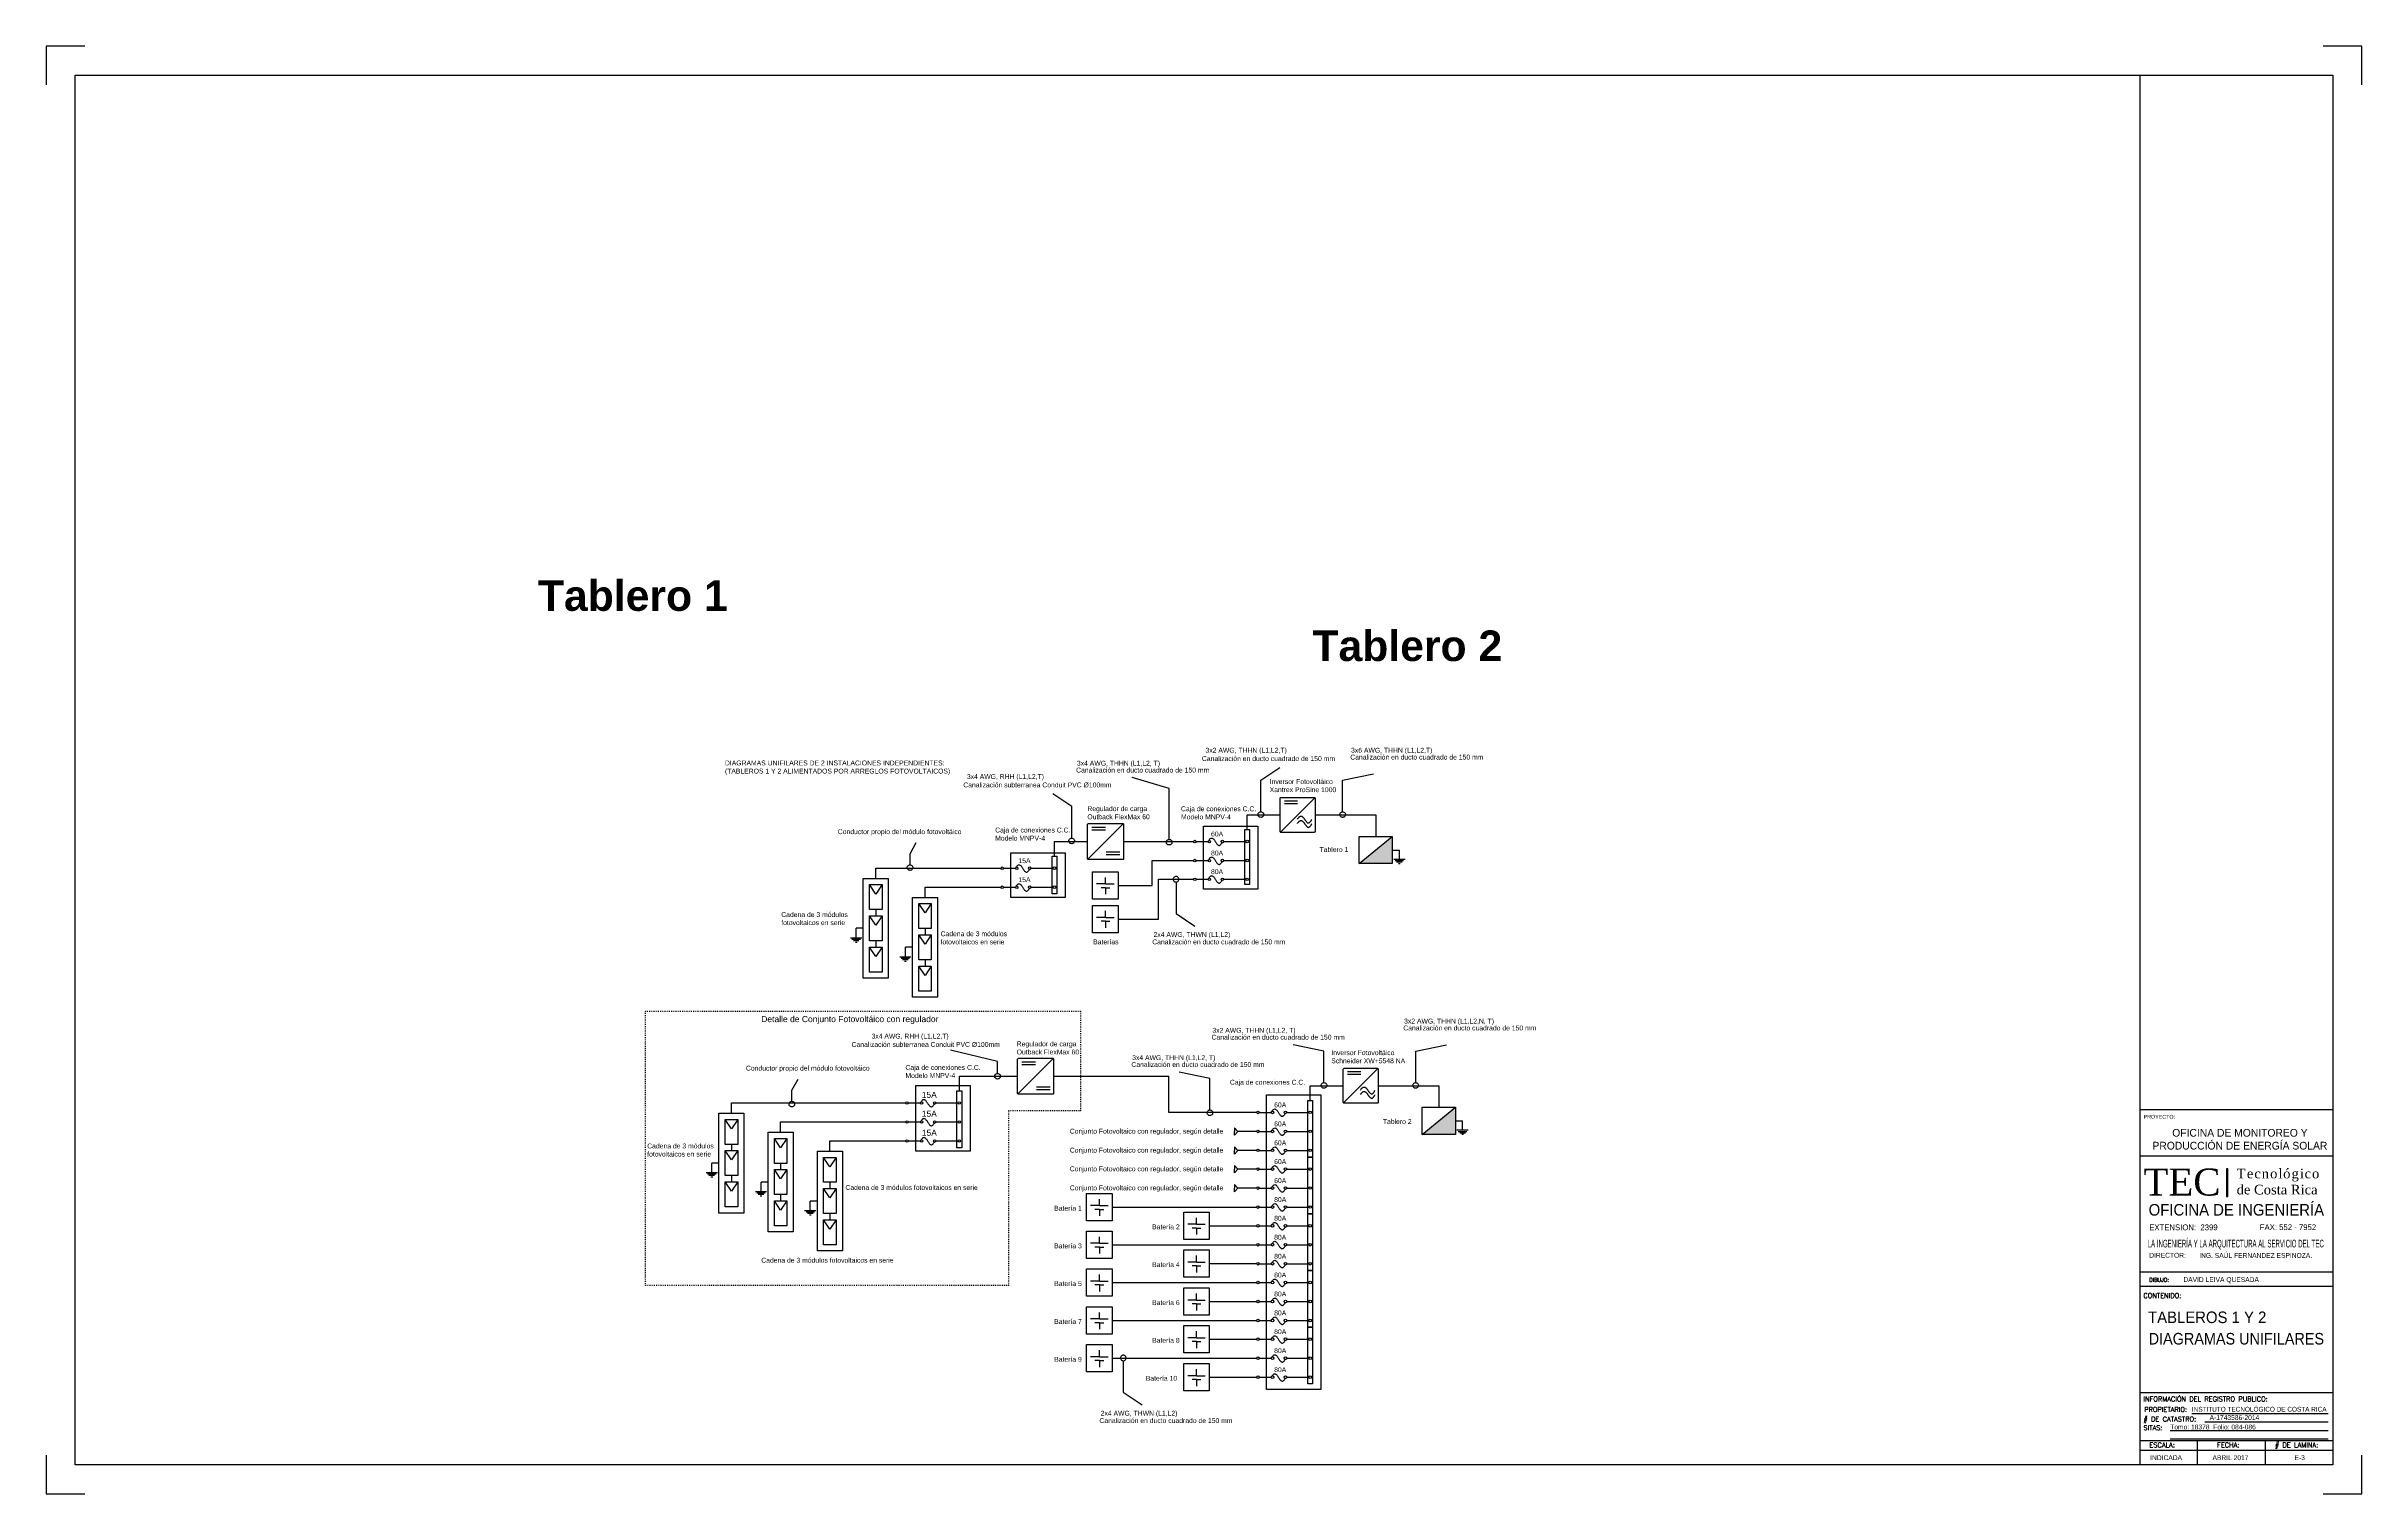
# Paper-space layout 'Unifilar' of a CAD drawing. Header units: millimetres. Extents: x -18 to 1182, y -15 to 735.
# The model-space entities are those that its viewports show. They can reach past a viewport. Long polylines and large blocks are cut down to what shows.
import ezdxf
from ezdxf.enums import TextEntityAlignment as Align

# ---------------------------------------------------------------- set-up
doc = ezdxf.new("R2010")
doc.units = ezdxf.units.MM
doc.linetypes.add('ACAD_ISO03W100', pattern=[30, 12, -18])
for name, color, linetype in [('03', 3, 'Continuous'), ('A-SIMB GENERAL', 6, 'Continuous'), ('A-TEXTO', 4, 'Continuous'), ('LIMITES', 6, 'Continuous'), ('MARCO', 3, 'Continuous'), ('TEXTO dav', 6, 'Continuous'), ('Trabajo', 250, 'Continuous')]:
    doc.layers.add(name, color=color, linetype=linetype)
doc.layers.add('Mview', color=7, linetype='Continuous', plot=False)
doc.layers.get('Mview').off()
doc.styles.add('R1', font='GOTHIC.TTF', dxfattribs={"height": 0.05})
doc.styles.add('R2', font='GOTHIC.TTF', dxfattribs={"height": 0.3})
doc.styles.add('ROMANS', font='romans.shx')
doc.styles.get("Standard").update_dxf_attribs({"font": 'arial.ttf'})
doc.styles.add('T2-E1', font='GOTHIC.TTF', dxfattribs={"height": 2})
doc.styles.add('T4-E1', font='GOTHIC.TTF', dxfattribs={"height": 4})

# ---------------------------------------------------------------- blocks, each defined once
blk = doc.blocks.new('SIMBOLOGÍA TOMACORRIENTES$0$SIMBOLOGÍA TOMACORRIENTES$0$VARILLA DE TIERRA')
for p, q in [((-0.3, 0), (0.3, 0)), ((-0.225, -0.075), (0.225, -0.075)), ((-0.15, -0.15), (0.15, -0.15))]:
    blk.add_line(p, q)

msp = doc.modelspace()

# ---------------------------------------------------------------- hatches: boundary and pattern name
at = {"layer": 'A-SIMB GENERAL'}
h = msp.add_hatch(color=256, dxfattribs=at)
h.dxf.hatch_style = 1
h.paths.add_polyline_path([(3781.977, 613.106), (3782.521, 613.106), (3782.521, 613.553)])
h = msp.add_hatch(color=256, dxfattribs=at)
h.dxf.hatch_style = 1
h.paths.add_polyline_path([(3783.014, 608.657), (3783.558, 608.657), (3783.558, 609.104)])

# ---------------------------------------------------------------- linework, layer by layer
at = {"color": 3, "linetype": 'ACAD_ISO03W100'}
msp.add_lwpolyline([(3774.387, 606.176), (3770.251, 606.176), (3770.251, 610.685), (3777.397, 610.685), (3777.397, 609.046), (3776.217, 609.046), (3776.217, 606.176)], close=True, dxfattribs=at)
at = {"layer": 'A-SIMB GENERAL'}
for p, q in [((3781.253, 613.907), (3782.249, 613.907)), ((3781.977, 613.106), (3782.521, 613.553)), ((3782.249, 613.907), (3782.249, 613.553)), ((3778.105, 613.469), (3779.257, 613.469)), ((3779.298, 613.469), (3779.496, 613.469)), ((3779.75, 613.469), (3780.115, 613.469)), ((3774.036, 612.864), (3774.036, 613.031)), ((3774.036, 613.031), (3776.092, 613.031)), ((3776.133, 613.031), (3776.331, 613.031)), ((3776.586, 613.031), (3776.951, 613.031)), ((3777.808, 612.773), (3777.808, 612.88)), ((3778.579, 612.747), (3778.579, 613.157)), ((3778.579, 613.157), (3779.257, 613.157)), ((3778.681, 612.196), (3778.681, 612.85)), ((3778.681, 612.85), (3779.257, 612.85)), ((3779.298, 613.157), (3779.496, 613.157)), ((3779.298, 612.85), (3779.496, 612.85)), ((3779.75, 613.157), (3780.115, 613.157)), ((3779.75, 612.85), (3780.115, 612.85)), ((3774.845, 612.552), (3774.845, 612.719)), ((3774.845, 612.719), (3776.092, 612.719)), ((3776.133, 612.719), (3776.331, 612.719)), ((3776.586, 612.719), (3776.951, 612.719)), ((3777.808, 612.773), (3777.664, 612.773)), ((3777.808, 612.711), (3777.736, 612.711)), ((3777.808, 612.773), (3777.951, 612.773)), ((3777.808, 612.711), (3777.879, 612.711)), ((3777.808, 612.711), (3777.808, 612.603)), ((3778.017, 612.747), (3778.579, 612.747)), ((3774.036, 612.351), (3774.036, 612.249)), ((3774.845, 612.039), (3774.845, 611.937)), ((3777.808, 612.221), (3777.664, 612.221)), ((3777.808, 612.159), (3777.736, 612.159)), ((3777.808, 612.221), (3777.808, 612.329)), ((3777.808, 612.221), (3777.951, 612.221)), ((3777.808, 612.159), (3777.879, 612.159)), ((3777.808, 612.159), (3777.808, 612.051)), ((3778.017, 612.196), (3778.579, 612.196)), ((3778.579, 612.196), (3778.681, 612.196)), ((3774.036, 611.838), (3774.036, 611.736)), ((3774.845, 611.527), (3774.845, 611.424)), ((3776.957, 609.613), (3778.848, 609.613)), ((3778.848, 609.02), (3778.848, 609.613)), ((3782.29, 609.458), (3783.286, 609.458)), ((3783.286, 609.458), (3783.286, 609.104)), ((3771.665, 609.008), (3771.665, 609.175)), ((3771.665, 609.175), (3774.529, 609.175)), ((3774.57, 609.175), (3774.768, 609.175)), ((3775.022, 609.175), (3775.387, 609.175)), ((3780.293, 609.02), (3778.848, 609.02)), ((3780.334, 609.02), (3780.532, 609.02)), ((3780.787, 609.02), (3781.152, 609.02)), ((3783.014, 608.657), (3783.558, 609.104)), ((3772.473, 608.696), (3772.473, 608.863)), ((3772.473, 608.863), (3774.529, 608.863)), ((3774.57, 608.863), (3774.769, 608.863)), ((3775.023, 608.863), (3775.388, 608.863)), ((3779.986, 608.708), (3779.927, 608.767)), ((3779.927, 608.767), (3779.927, 608.708)), ((3779.986, 608.708), (3779.927, 608.649)), ((3779.927, 608.649), (3779.927, 608.708)), ((3780.294, 608.708), (3779.986, 608.708)), ((3780.335, 608.708), (3780.533, 608.708)), ((3780.788, 608.708), (3781.153, 608.708)), ((3771.665, 608.495), (3771.665, 608.393)), ((3773.282, 608.384), (3773.282, 608.552)), ((3773.282, 608.552), (3774.529, 608.552)), ((3774.57, 608.552), (3774.769, 608.552)), ((3775.023, 608.552), (3775.388, 608.552)), ((3779.986, 608.396), (3779.927, 608.455)), ((3779.927, 608.455), (3779.927, 608.396)), ((3779.986, 608.396), (3779.927, 608.337)), ((3779.927, 608.337), (3779.927, 608.396)), ((3780.294, 608.396), (3779.986, 608.396)), ((3780.335, 608.396), (3780.533, 608.396)), ((3780.788, 608.396), (3781.153, 608.396)), ((3771.665, 607.983), (3771.665, 607.88)), ((3772.473, 608.183), (3772.473, 608.081)), ((3773.282, 607.872), (3773.282, 607.769)), ((3779.986, 608.089), (3779.927, 608.147)), ((3779.927, 608.147), (3779.927, 608.089)), ((3779.986, 608.089), (3779.927, 608.03)), ((3779.927, 608.03), (3779.927, 608.089)), ((3780.294, 608.089), (3779.986, 608.089)), ((3780.334, 608.089), (3780.532, 608.089)), ((3780.787, 608.089), (3781.152, 608.089)), ((3772.473, 607.671), (3772.473, 607.568)), ((3777.709, 607.49), (3777.565, 607.49)), ((3777.709, 607.49), (3777.709, 607.597)), ((3777.709, 607.49), (3777.853, 607.49)), ((3777.918, 607.464), (3780.294, 607.464)), ((3779.986, 607.777), (3779.927, 607.836)), ((3779.927, 607.836), (3779.927, 607.777)), ((3779.986, 607.777), (3779.927, 607.718)), ((3779.927, 607.718), (3779.927, 607.777)), ((3780.294, 607.777), (3779.986, 607.777)), ((3780.335, 607.777), (3780.533, 607.777)), ((3780.335, 607.465), (3780.533, 607.465)), ((3780.788, 607.777), (3781.153, 607.777)), ((3780.788, 607.465), (3781.153, 607.465)), ((3773.282, 607.359), (3773.282, 607.256)), ((3777.709, 607.428), (3777.637, 607.428)), ((3777.709, 607.428), (3777.781, 607.428)), ((3777.709, 607.428), (3777.709, 607.32)), ((3779.304, 607.182), (3779.16, 607.182)), ((3779.304, 607.12), (3779.232, 607.12)), ((3779.304, 607.182), (3779.304, 607.29)), ((3779.304, 607.182), (3779.447, 607.182)), ((3779.304, 607.12), (3779.375, 607.12)), ((3779.304, 607.12), (3779.304, 607.013)), ((3779.513, 607.157), (3780.293, 607.157)), ((3780.334, 607.157), (3780.532, 607.157)), ((3780.787, 607.157), (3781.152, 607.157)), ((3777.709, 606.87), (3777.565, 606.87)), ((3777.709, 606.808), (3777.637, 606.808)), ((3777.709, 606.87), (3777.709, 606.978)), ((3777.709, 606.87), (3777.853, 606.87)), ((3777.709, 606.808), (3777.781, 606.808)), ((3777.709, 606.808), (3777.709, 606.701)), ((3777.918, 606.845), (3780.294, 606.845)), ((3780.335, 606.846), (3780.533, 606.846)), ((3780.788, 606.846), (3781.153, 606.846)), ((3777.709, 606.251), (3777.709, 606.358)), ((3779.304, 606.563), (3779.16, 606.563)), ((3779.304, 606.501), (3779.232, 606.501)), ((3779.304, 606.563), (3779.304, 606.67)), ((3779.304, 606.563), (3779.447, 606.563)), ((3779.304, 606.501), (3779.375, 606.501)), ((3779.304, 606.501), (3779.304, 606.393)), ((3779.513, 606.537), (3780.293, 606.537)), ((3780.335, 606.534), (3780.533, 606.534)), ((3780.788, 606.534), (3781.153, 606.534)), ((3777.709, 606.251), (3777.565, 606.251)), ((3777.709, 606.189), (3777.637, 606.189)), ((3777.709, 606.251), (3777.853, 606.251)), ((3777.709, 606.189), (3777.781, 606.189)), ((3777.709, 606.189), (3777.709, 606.081)), ((3777.918, 606.225), (3780.294, 606.225)), ((3779.304, 605.939), (3779.16, 605.939)), ((3779.304, 605.939), (3779.304, 606.047)), ((3779.304, 605.939), (3779.447, 605.939)), ((3780.334, 606.226), (3780.532, 606.226)), ((3780.787, 606.226), (3781.152, 606.226)), ((3777.709, 605.627), (3777.565, 605.627)), ((3777.709, 605.565), (3777.637, 605.565)), ((3777.709, 605.627), (3777.709, 605.735)), ((3777.709, 605.627), (3777.853, 605.627)), ((3777.709, 605.565), (3777.781, 605.565)), ((3777.709, 605.565), (3777.709, 605.458)), ((3777.918, 605.602), (3780.294, 605.602)), ((3779.304, 605.877), (3779.232, 605.877)), ((3779.304, 605.877), (3779.375, 605.877)), ((3779.304, 605.877), (3779.304, 605.769)), ((3779.513, 605.914), (3780.293, 605.914)), ((3780.335, 605.914), (3780.533, 605.914)), ((3780.335, 605.602), (3780.533, 605.602)), ((3780.788, 605.914), (3781.153, 605.914)), ((3780.788, 605.602), (3781.153, 605.602)), ((3779.304, 605.319), (3779.16, 605.319)), ((3779.304, 605.258), (3779.232, 605.258)), ((3779.304, 605.319), (3779.304, 605.427)), ((3779.304, 605.319), (3779.447, 605.319)), ((3779.304, 605.258), (3779.375, 605.258)), ((3779.304, 605.258), (3779.304, 605.15)), ((3779.513, 605.294), (3780.293, 605.294)), ((3780.334, 605.295), (3780.532, 605.295)), ((3780.787, 605.295), (3781.152, 605.295)), ((3777.709, 605.008), (3777.565, 605.008)), ((3777.709, 604.946), (3777.637, 604.946)), ((3777.709, 605.008), (3777.709, 605.115)), ((3777.709, 605.008), (3777.853, 605.008)), ((3777.709, 604.946), (3777.781, 604.946)), ((3777.709, 604.946), (3777.709, 604.838)), ((3777.918, 604.982), (3780.294, 604.982)), ((3779.304, 604.696), (3779.304, 604.803)), ((3780.335, 604.983), (3780.533, 604.983)), ((3780.788, 604.983), (3781.153, 604.983)), ((3779.304, 604.696), (3779.16, 604.696)), ((3779.304, 604.634), (3779.232, 604.634)), ((3779.304, 604.696), (3779.447, 604.696)), ((3779.304, 604.634), (3779.375, 604.634)), ((3779.304, 604.634), (3779.304, 604.526)), ((3779.513, 604.67), (3780.294, 604.67)), ((3780.335, 604.671), (3780.533, 604.671)), ((3780.788, 604.671), (3781.153, 604.671))]:
    msp.add_line(p, q, dxfattribs=at)
at = {"layer": 'A-SIMB GENERAL', "color": 250, "linetype": 'Continuous'}
for p, q in [((3782.521, 613.33), (3782.638, 613.33)), ((3782.638, 613.175), (3782.638, 613.33)), ((3773.714, 611.889), (3773.714, 612.044)), ((3773.831, 612.044), (3773.714, 612.044)), ((3774.522, 611.577), (3774.522, 611.732)), ((3774.64, 611.732), (3774.522, 611.732)), ((3783.558, 608.88), (3783.675, 608.88)), ((3783.675, 608.726), (3783.675, 608.88)), ((3771.342, 608.033), (3771.342, 608.188)), ((3771.46, 608.188), (3771.342, 608.188)), ((3772.151, 607.721), (3772.151, 607.876)), ((3772.268, 607.876), (3772.151, 607.876)), ((3772.959, 607.41), (3772.959, 607.564)), ((3773.077, 607.564), (3772.959, 607.564))]:
    msp.add_line(p, q, dxfattribs=at)
at = {"layer": 'A-SIMB GENERAL'}
for points in [[(3779.42, 613.723), (3780.312, 613.723), (3780.312, 612.687), (3779.42, 612.687)], [(3781.977, 613.553), (3782.521, 613.553), (3782.521, 613.106), (3781.977, 613.106)], [(3776.256, 613.285), (3777.148, 613.285), (3777.148, 612.552), (3776.256, 612.552)], [(3776.933, 613.228), (3777.01, 613.228), (3777.01, 612.609), (3776.933, 612.609)], [(3773.831, 612.864), (3774.241, 612.864), (3774.241, 611.223), (3773.831, 611.223)], [(3777.598, 612.972), (3778.017, 612.972), (3778.017, 612.523), (3777.598, 612.523)], [(3774.64, 612.552), (3775.05, 612.552), (3775.05, 610.912), (3774.64, 610.912)], [(3777.598, 612.42), (3778.017, 612.42), (3778.017, 611.971), (3777.598, 611.971)], [(3774.693, 609.462), (3775.585, 609.462), (3775.585, 608.384), (3774.693, 608.384)], [(3775.37, 609.372), (3775.448, 609.372), (3775.448, 608.441), (3775.37, 608.441)], [(3771.46, 609.008), (3771.87, 609.008), (3771.87, 607.368), (3771.46, 607.368)], [(3780.457, 609.307), (3781.349, 609.307), (3781.349, 604.471), (3780.457, 604.471)], [(3781.134, 609.217), (3781.212, 609.217), (3781.212, 608.286), (3781.134, 608.286)], [(3783.014, 609.104), (3783.558, 609.104), (3783.558, 608.657), (3783.014, 608.657)], [(3772.268, 608.696), (3772.678, 608.696), (3772.678, 607.056), (3772.268, 607.056)], [(3773.077, 608.384), (3773.487, 608.384), (3773.487, 606.744), (3773.077, 606.744)], [(3781.134, 608.286), (3781.212, 608.286), (3781.212, 607.354), (3781.134, 607.354)], [(3777.5, 607.689), (3777.918, 607.689), (3777.918, 607.24), (3777.5, 607.24)], [(3779.094, 607.381), (3779.513, 607.381), (3779.513, 606.932), (3779.094, 606.932)], [(3781.134, 607.354), (3781.212, 607.354), (3781.212, 606.423), (3781.134, 606.423)], [(3777.5, 607.069), (3777.918, 607.069), (3777.918, 606.62), (3777.5, 606.62)], [(3779.094, 606.762), (3779.513, 606.762), (3779.513, 606.313), (3779.094, 606.313)], [(3777.5, 606.45), (3777.918, 606.45), (3777.918, 606.001), (3777.5, 606.001)], [(3781.134, 606.423), (3781.212, 606.423), (3781.212, 605.492), (3781.134, 605.492)], [(3779.094, 606.138), (3779.513, 606.138), (3779.513, 605.689), (3779.094, 605.689)], [(3777.5, 605.826), (3777.918, 605.826), (3777.918, 605.377), (3777.5, 605.377)], [(3777.5, 605.207), (3777.918, 605.207), (3777.918, 604.758), (3777.5, 604.758)], [(3779.094, 605.519), (3779.513, 605.519), (3779.513, 605.07), (3779.094, 605.07)], [(3781.134, 605.492), (3781.212, 605.492), (3781.212, 604.561), (3781.134, 604.561)], [(3779.094, 604.895), (3779.513, 604.895), (3779.513, 604.446), (3779.094, 604.446)]]:
    msp.add_lwpolyline(points, close=True, dxfattribs=at)
for points in [[(3780.097, 613.047), (3780.097, 613.666), (3780.175, 613.666), (3780.175, 613.047)], [(3780.136, 613.666), (3780.136, 613.907), (3780.679, 613.907)], [(3776.972, 613.228), (3776.972, 613.469), (3777.514, 613.469)], [(3780.175, 613.047), (3780.175, 612.761), (3780.097, 612.761), (3780.097, 613.047)], [(3782.652, 613.105), (3782.624, 613.105)], [(3773.7, 611.819), (3773.728, 611.819)], [(3774.508, 611.507), (3774.537, 611.507)], [(3775.409, 609.372), (3775.409, 609.613), (3776.366, 609.613)], [(3781.173, 609.217), (3781.173, 609.458), (3781.716, 609.458)], [(3783.69, 608.656), (3783.661, 608.656)], [(3771.328, 607.963), (3771.357, 607.963)], [(3772.137, 607.652), (3772.165, 607.652)], [(3772.945, 607.34), (3772.974, 607.34)]]:
    msp.add_lwpolyline(points, dxfattribs=at)
for points in [[(3780.362, 613.958, 0), (3780.362, 614.476, 0), (3780.362, 614.476, 0), (3780.671, 614.685, 0)], [(3778.855, 613.505, 0), (3778.855, 614.339, 0), (3778.855, 614.339, 0), (3778.247, 614.522, 0)], [(3781.705, 613.958, 0), (3781.705, 614.476, 0), (3781.705, 614.476, 0), (3782.211, 614.581, 0)], [(3777.254, 613.526, 0), (3777.254, 614.044, 0), (3777.254, 614.044, 0), (3776.945, 614.252, 0)], [(3780.679, 613.62, 0), (3781.253, 614.194, 0)], [(3780.748, 614.14, 0), (3780.966, 614.14, 0)], [(3780.748, 614.096, 0), (3780.966, 614.096, 0)], [(3777.514, 613.174, 0), (3778.105, 613.764, 0)], [(3777.585, 613.708, 0), (3777.81, 613.708, 0)], [(3777.585, 613.664, 0), (3777.81, 613.664, 0)], [(3780.962, 613.837, 0), (3780.966, 613.843, 0), (3780.97, 613.849, 0), (3780.975, 613.855, 0), (3780.979, 613.86, 0), (3780.984, 613.866, 0), (3780.989, 613.871, 0), (3780.994, 613.876, 0), (3781, 613.88, 0), (3781.006, 613.883, 0), (3781.013, 613.885, 0), (3781.02, 613.886, 0), (3781.027, 613.886, 0), (3781.034, 613.884, 0), (3781.041, 613.88, 0), (3781.046, 613.876, 0), (3781.052, 613.872, 0), (3781.057, 613.866, 0), (3781.062, 613.861, 0), (3781.066, 613.856, 0), (3781.071, 613.85, 0), (3781.075, 613.844, 0), (3781.079, 613.838, 0), (3781.083, 613.832, 0), (3781.087, 613.826, 0), (3781.091, 613.82, 0), (3781.095, 613.815, 0), (3781.1, 613.809, 0), (3781.104, 613.803, 0), (3781.108, 613.797, 0), (3781.113, 613.792, 0), (3781.118, 613.787, 0), (3781.123, 613.782, 0), (3781.129, 613.778, 0), (3781.136, 613.775, 0), (3781.143, 613.774, 0), (3781.15, 613.775, 0), (3781.157, 613.777, 0), (3781.163, 613.781, 0), (3781.168, 613.786, 0), (3781.173, 613.791, 0), (3781.178, 613.797, 0), (3781.182, 613.802, 0), (3781.186, 613.808, 0), (3781.19, 613.815, 0), (3781.193, 613.821, 0), (3781.196, 613.827, 0), (3781.198, 613.831, 0)], [(3780.962, 613.765, 0), (3780.966, 613.771, 0), (3780.97, 613.777, 0), (3780.975, 613.783, 0), (3780.979, 613.789, 0), (3780.984, 613.794, 0), (3780.989, 613.799, 0), (3780.994, 613.804, 0), (3781, 613.808, 0), (3781.006, 613.811, 0), (3781.013, 613.814, 0), (3781.02, 613.815, 0), (3781.027, 613.814, 0), (3781.034, 613.812, 0), (3781.041, 613.809, 0), (3781.046, 613.804, 0), (3781.052, 613.8, 0), (3781.057, 613.795, 0), (3781.062, 613.789, 0), (3781.066, 613.784, 0), (3781.071, 613.778, 0), (3781.075, 613.772, 0), (3781.079, 613.766, 0), (3781.083, 613.761, 0), (3781.087, 613.755, 0), (3781.091, 613.749, 0), (3781.095, 613.743, 0), (3781.1, 613.737, 0), (3781.104, 613.731, 0), (3781.108, 613.726, 0), (3781.113, 613.72, 0), (3781.118, 613.715, 0), (3781.123, 613.71, 0), (3781.129, 613.706, 0), (3781.136, 613.703, 0), (3781.143, 613.702, 0), (3781.15, 613.703, 0), (3781.157, 613.706, 0), (3781.163, 613.709, 0), (3781.168, 613.714, 0), (3781.173, 613.719, 0), (3781.178, 613.725, 0), (3781.182, 613.731, 0), (3781.186, 613.737, 0), (3781.19, 613.743, 0), (3781.193, 613.749, 0), (3781.196, 613.755, 0), (3781.198, 613.759, 0)], [(3774.599, 613.088, 0), (3774.599, 613.269, 0), (3774.599, 613.269, 0), (3774.702, 613.451, 0)], [(3777.823, 613.299, 0), (3778.047, 613.299, 0)], [(3777.823, 613.254, 0), (3778.047, 613.254, 0)], [(3779.508, 613.487, 0), (3779.513, 613.496, 0), (3779.519, 613.504, 0), (3779.526, 613.512, 0), (3779.534, 613.518, 0), (3779.543, 613.524, 0), (3779.552, 613.526, 0), (3779.563, 613.525, 0), (3779.572, 613.52, 0), (3779.58, 613.514, 0), (3779.587, 613.507, 0), (3779.593, 613.499, 0), (3779.599, 613.49, 0), (3779.605, 613.482, 0), (3779.61, 613.473, 0), (3779.616, 613.464, 0), (3779.621, 613.456, 0), (3779.627, 613.447, 0), (3779.633, 613.439, 0), (3779.639, 613.43, 0), (3779.645, 613.423, 0), (3779.653, 613.415, 0), (3779.661, 613.41, 0), (3779.671, 613.406, 0), (3779.681, 613.406, 0), (3779.69, 613.41, 0), (3779.699, 613.416, 0), (3779.706, 613.423, 0), (3779.712, 613.431, 0), (3779.718, 613.439, 0), (3779.724, 613.448, 0), (3779.726, 613.451, 0)], [(3779.508, 613.175, 0), (3779.513, 613.184, 0), (3779.519, 613.192, 0), (3779.526, 613.2, 0), (3779.534, 613.207, 0), (3779.543, 613.212, 0), (3779.552, 613.214, 0), (3779.563, 613.213, 0), (3779.572, 613.209, 0), (3779.58, 613.202, 0), (3779.587, 613.195, 0), (3779.593, 613.187, 0), (3779.599, 613.178, 0), (3779.605, 613.17, 0), (3779.61, 613.161, 0), (3779.616, 613.153, 0), (3779.621, 613.144, 0), (3779.627, 613.135, 0), (3779.633, 613.127, 0), (3779.639, 613.119, 0), (3779.645, 613.111, 0), (3779.653, 613.104, 0), (3779.661, 613.098, 0), (3779.671, 613.094, 0), (3779.681, 613.094, 0), (3779.69, 613.098, 0), (3779.699, 613.104, 0), (3779.706, 613.111, 0), (3779.712, 613.119, 0), (3779.718, 613.127, 0), (3779.724, 613.136, 0), (3779.726, 613.139, 0)], [(3776.343, 613.049, 0), (3776.349, 613.058, 0), (3776.355, 613.066, 0), (3776.362, 613.074, 0), (3776.369, 613.081, 0), (3776.378, 613.086, 0), (3776.388, 613.088, 0), (3776.398, 613.087, 0), (3776.407, 613.082, 0), (3776.415, 613.076, 0), (3776.423, 613.069, 0), (3776.429, 613.061, 0), (3776.435, 613.052, 0), (3776.441, 613.044, 0), (3776.446, 613.035, 0), (3776.452, 613.026, 0), (3776.457, 613.018, 0), (3776.463, 613.009, 0), (3776.468, 613.001, 0), (3776.474, 612.992, 0), (3776.481, 612.985, 0), (3776.488, 612.977, 0), (3776.497, 612.972, 0), (3776.506, 612.968, 0), (3776.517, 612.968, 0), (3776.526, 612.972, 0), (3776.534, 612.978, 0), (3776.542, 612.985, 0), (3776.548, 612.993, 0), (3776.554, 613.001, 0), (3776.56, 613.01, 0), (3776.561, 613.013, 0)], [(3778.969, 612.804, 0), (3778.969, 612.285, 0), (3778.969, 612.285, 0), (3779.278, 612.077, 0)], [(3779.508, 612.868, 0), (3779.513, 612.876, 0), (3779.519, 612.885, 0), (3779.526, 612.892, 0), (3779.534, 612.899, 0), (3779.543, 612.904, 0), (3779.552, 612.907, 0), (3779.563, 612.905, 0), (3779.572, 612.901, 0), (3779.58, 612.895, 0), (3779.587, 612.887, 0), (3779.593, 612.879, 0), (3779.599, 612.871, 0), (3779.605, 612.862, 0), (3779.61, 612.854, 0), (3779.616, 612.845, 0), (3779.621, 612.836, 0), (3779.627, 612.828, 0), (3779.633, 612.819, 0), (3779.639, 612.811, 0), (3779.645, 612.803, 0), (3779.653, 612.796, 0), (3779.661, 612.79, 0), (3779.671, 612.787, 0), (3779.681, 612.787, 0), (3779.69, 612.79, 0), (3779.699, 612.796, 0), (3779.706, 612.804, 0), (3779.712, 612.811, 0), (3779.718, 612.82, 0), (3779.724, 612.829, 0), (3779.726, 612.832, 0)], [(3774.139, 612.761, 0), (3774.036, 612.607, 0), (3774.036, 612.607, 0), (3773.934, 612.761, 0)], [(3774.947, 612.449, 0), (3774.845, 612.296, 0), (3774.845, 612.296, 0), (3774.742, 612.449, 0)], [(3776.343, 612.737, 0), (3776.349, 612.746, 0), (3776.355, 612.754, 0), (3776.362, 612.762, 0), (3776.369, 612.769, 0), (3776.378, 612.774, 0), (3776.388, 612.776, 0), (3776.398, 612.775, 0), (3776.407, 612.771, 0), (3776.415, 612.764, 0), (3776.423, 612.757, 0), (3776.429, 612.749, 0), (3776.435, 612.74, 0), (3776.441, 612.732, 0), (3776.446, 612.723, 0), (3776.452, 612.715, 0), (3776.457, 612.706, 0), (3776.463, 612.697, 0), (3776.468, 612.689, 0), (3776.474, 612.681, 0), (3776.481, 612.673, 0), (3776.488, 612.666, 0), (3776.497, 612.66, 0), (3776.506, 612.656, 0), (3776.517, 612.656, 0), (3776.526, 612.66, 0), (3776.534, 612.666, 0), (3776.542, 612.673, 0), (3776.548, 612.681, 0), (3776.554, 612.689, 0), (3776.56, 612.698, 0), (3776.561, 612.701, 0)], [(3774.139, 612.249, 0), (3774.036, 612.095, 0), (3774.036, 612.095, 0), (3773.934, 612.249, 0)], [(3774.139, 611.736, 0), (3774.036, 611.582, 0), (3774.036, 611.582, 0), (3773.934, 611.736, 0)], [(3774.947, 611.937, 0), (3774.845, 611.783, 0), (3774.845, 611.783, 0), (3774.742, 611.937, 0)], [(3774.947, 611.424, 0), (3774.845, 611.27, 0), (3774.845, 611.27, 0), (3774.742, 611.424, 0)], [(3781.399, 609.509, 0), (3781.399, 610.027, 0), (3781.399, 610.027, 0), (3780.893, 610.132, 0)], [(3782.906, 609.509, 0), (3782.906, 610.027, 0), (3782.906, 610.027, 0), (3783.412, 610.132, 0)], [(3776.036, 609.661, 0), (3776.036, 609.858, 0), (3776.036, 609.858, 0), (3775.264, 610.045, 0)], [(3776.366, 609.318, 0), (3776.957, 609.909, 0)], [(3776.437, 609.852, 0), (3776.662, 609.852, 0)], [(3776.437, 609.808, 0), (3776.662, 609.808, 0)], [(3781.716, 609.171, 0), (3782.29, 609.745, 0)], [(3772.657, 609.203, 0), (3772.657, 609.384, 0), (3772.657, 609.384, 0), (3772.759, 609.566, 0)], [(3776.675, 609.443, 0), (3776.899, 609.443, 0)], [(3776.675, 609.399, 0), (3776.899, 609.399, 0)], [(3779.525, 609.06, 0), (3779.525, 609.578, 0), (3779.525, 609.578, 0), (3779.019, 609.683, 0)], [(3781.785, 609.69, 0), (3782.003, 609.69, 0)], [(3781.785, 609.647, 0), (3782.003, 609.647, 0)], [(3782, 609.388, 0), (3782.004, 609.394, 0), (3782.008, 609.4, 0), (3782.012, 609.406, 0), (3782.016, 609.411, 0), (3782.021, 609.417, 0), (3782.026, 609.422, 0), (3782.032, 609.426, 0), (3782.037, 609.431, 0), (3782.044, 609.434, 0), (3782.051, 609.436, 0), (3782.058, 609.437, 0), (3782.065, 609.437, 0), (3782.072, 609.434, 0), (3782.078, 609.431, 0), (3782.084, 609.427, 0), (3782.089, 609.422, 0), (3782.094, 609.417, 0), (3782.099, 609.412, 0), (3782.104, 609.406, 0), (3782.108, 609.401, 0), (3782.112, 609.395, 0), (3782.116, 609.389, 0), (3782.121, 609.383, 0), (3782.125, 609.377, 0), (3782.129, 609.371, 0), (3782.133, 609.365, 0), (3782.137, 609.36, 0), (3782.141, 609.354, 0), (3782.146, 609.348, 0), (3782.15, 609.343, 0), (3782.155, 609.338, 0), (3782.161, 609.333, 0), (3782.167, 609.329, 0), (3782.173, 609.326, 0), (3782.18, 609.325, 0), (3782.188, 609.326, 0), (3782.194, 609.328, 0), (3782.2, 609.332, 0), (3782.206, 609.337, 0), (3782.211, 609.342, 0), (3782.215, 609.347, 0), (3782.219, 609.353, 0), (3782.223, 609.359, 0), (3782.227, 609.365, 0), (3782.231, 609.372, 0), (3782.234, 609.378, 0), (3782.236, 609.382, 0)], [(3782, 609.316, 0), (3782.004, 609.322, 0), (3782.008, 609.328, 0), (3782.012, 609.334, 0), (3782.016, 609.339, 0), (3782.021, 609.345, 0), (3782.026, 609.35, 0), (3782.032, 609.355, 0), (3782.037, 609.359, 0), (3782.044, 609.362, 0), (3782.051, 609.364, 0), (3782.058, 609.365, 0), (3782.065, 609.365, 0), (3782.072, 609.363, 0), (3782.078, 609.359, 0), (3782.084, 609.355, 0), (3782.089, 609.351, 0), (3782.094, 609.346, 0), (3782.099, 609.34, 0), (3782.104, 609.335, 0), (3782.108, 609.329, 0), (3782.112, 609.323, 0), (3782.116, 609.317, 0), (3782.121, 609.311, 0), (3782.125, 609.305, 0), (3782.129, 609.3, 0), (3782.133, 609.294, 0), (3782.137, 609.288, 0), (3782.141, 609.282, 0), (3782.146, 609.276, 0), (3782.15, 609.271, 0), (3782.155, 609.266, 0), (3782.161, 609.261, 0), (3782.167, 609.257, 0), (3782.173, 609.254, 0), (3782.18, 609.253, 0), (3782.188, 609.254, 0), (3782.194, 609.256, 0), (3782.2, 609.26, 0), (3782.206, 609.265, 0), (3782.211, 609.27, 0), (3782.215, 609.276, 0), (3782.219, 609.281, 0), (3782.223, 609.287, 0), (3782.227, 609.294, 0), (3782.231, 609.3, 0), (3782.234, 609.306, 0), (3782.236, 609.31, 0)], [(3774.78, 609.193, 0), (3774.785, 609.202, 0), (3774.791, 609.21, 0), (3774.798, 609.218, 0), (3774.806, 609.225, 0), (3774.815, 609.23, 0), (3774.824, 609.232, 0), (3774.835, 609.231, 0), (3774.844, 609.227, 0), (3774.852, 609.22, 0), (3774.859, 609.213, 0), (3774.865, 609.205, 0), (3774.871, 609.196, 0), (3774.877, 609.188, 0), (3774.882, 609.179, 0), (3774.888, 609.171, 0), (3774.893, 609.162, 0), (3774.899, 609.153, 0), (3774.905, 609.145, 0), (3774.911, 609.137, 0), (3774.917, 609.129, 0), (3774.925, 609.122, 0), (3774.933, 609.116, 0), (3774.943, 609.112, 0), (3774.953, 609.112, 0), (3774.962, 609.116, 0), (3774.971, 609.122, 0), (3774.978, 609.129, 0), (3774.984, 609.137, 0), (3774.99, 609.145, 0), (3774.996, 609.154, 0), (3774.998, 609.157, 0)], [(3780.544, 609.038, 0), (3780.55, 609.047, 0), (3780.556, 609.055, 0), (3780.563, 609.063, 0), (3780.57, 609.069, 0), (3780.579, 609.075, 0), (3780.589, 609.077, 0), (3780.599, 609.076, 0), (3780.608, 609.071, 0), (3780.616, 609.065, 0), (3780.623, 609.057, 0), (3780.63, 609.049, 0), (3780.636, 609.041, 0), (3780.642, 609.033, 0), (3780.647, 609.024, 0), (3780.652, 609.015, 0), (3780.658, 609.007, 0), (3780.664, 608.998, 0), (3780.669, 608.989, 0), (3780.675, 608.981, 0), (3780.682, 608.973, 0), (3780.689, 608.966, 0), (3780.698, 608.96, 0), (3780.707, 608.957, 0), (3780.717, 608.957, 0), (3780.727, 608.961, 0), (3780.735, 608.967, 0), (3780.743, 608.974, 0), (3780.749, 608.982, 0), (3780.755, 608.99, 0), (3780.76, 608.999, 0), (3780.762, 609.002, 0)], [(3771.767, 608.905, 0), (3771.665, 608.752, 0), (3771.665, 608.752, 0), (3771.562, 608.905, 0)], [(3774.78, 608.882, 0), (3774.786, 608.89, 0), (3774.792, 608.898, 0), (3774.799, 608.906, 0), (3774.807, 608.913, 0), (3774.815, 608.918, 0), (3774.825, 608.921, 0), (3774.835, 608.919, 0), (3774.845, 608.915, 0), (3774.853, 608.908, 0), (3774.86, 608.901, 0), (3774.866, 608.893, 0), (3774.872, 608.885, 0), (3774.878, 608.876, 0), (3774.883, 608.867, 0), (3774.889, 608.859, 0), (3774.894, 608.85, 0), (3774.9, 608.841, 0), (3774.905, 608.833, 0), (3774.912, 608.825, 0), (3774.918, 608.817, 0), (3774.925, 608.81, 0), (3774.934, 608.804, 0), (3774.943, 608.8, 0), (3774.954, 608.8, 0), (3774.963, 608.804, 0), (3774.971, 608.81, 0), (3774.979, 608.817, 0), (3774.985, 608.825, 0), (3774.991, 608.834, 0), (3774.997, 608.842, 0), (3774.998, 608.845, 0)], [(3774.78, 608.57, 0), (3774.786, 608.578, 0), (3774.792, 608.587, 0), (3774.799, 608.594, 0), (3774.807, 608.601, 0), (3774.815, 608.606, 0), (3774.825, 608.609, 0), (3774.835, 608.607, 0), (3774.845, 608.603, 0), (3774.853, 608.597, 0), (3774.86, 608.589, 0), (3774.866, 608.581, 0), (3774.872, 608.573, 0), (3774.878, 608.564, 0), (3774.883, 608.556, 0), (3774.889, 608.547, 0), (3774.894, 608.538, 0), (3774.9, 608.53, 0), (3774.905, 608.521, 0), (3774.912, 608.513, 0), (3774.918, 608.505, 0), (3774.925, 608.498, 0), (3774.934, 608.492, 0), (3774.943, 608.489, 0), (3774.954, 608.489, 0), (3774.963, 608.492, 0), (3774.971, 608.498, 0), (3774.979, 608.505, 0), (3774.985, 608.513, 0), (3774.991, 608.522, 0), (3774.997, 608.53, 0), (3774.998, 608.534, 0)], [(3780.545, 608.726, 0), (3780.551, 608.735, 0), (3780.557, 608.743, 0), (3780.564, 608.751, 0), (3780.571, 608.757, 0), (3780.58, 608.763, 0), (3780.59, 608.765, 0), (3780.6, 608.764, 0), (3780.609, 608.759, 0), (3780.617, 608.753, 0), (3780.624, 608.746, 0), (3780.631, 608.738, 0), (3780.637, 608.729, 0), (3780.642, 608.721, 0), (3780.648, 608.712, 0), (3780.653, 608.703, 0), (3780.659, 608.695, 0), (3780.664, 608.686, 0), (3780.67, 608.678, 0), (3780.676, 608.669, 0), (3780.683, 608.662, 0), (3780.69, 608.654, 0), (3780.699, 608.648, 0), (3780.708, 608.645, 0), (3780.718, 608.645, 0), (3780.728, 608.649, 0), (3780.736, 608.655, 0), (3780.743, 608.662, 0), (3780.75, 608.67, 0), (3780.756, 608.678, 0), (3780.761, 608.687, 0), (3780.763, 608.69, 0)], [(3771.767, 608.393, 0), (3771.665, 608.239, 0), (3771.665, 608.239, 0), (3771.562, 608.393, 0)], [(3772.576, 608.593, 0), (3772.473, 608.44, 0), (3772.473, 608.44, 0), (3772.371, 608.593, 0)], [(3773.384, 608.282, 0), (3773.282, 608.128, 0), (3773.282, 608.128, 0), (3773.179, 608.282, 0)], [(3780.545, 608.414, 0), (3780.551, 608.423, 0), (3780.557, 608.431, 0), (3780.564, 608.439, 0), (3780.571, 608.446, 0), (3780.58, 608.451, 0), (3780.59, 608.453, 0), (3780.6, 608.452, 0), (3780.609, 608.447, 0), (3780.617, 608.441, 0), (3780.624, 608.434, 0), (3780.631, 608.426, 0), (3780.637, 608.417, 0), (3780.642, 608.409, 0), (3780.648, 608.4, 0), (3780.653, 608.392, 0), (3780.659, 608.383, 0), (3780.664, 608.374, 0), (3780.67, 608.366, 0), (3780.676, 608.358, 0), (3780.683, 608.35, 0), (3780.69, 608.343, 0), (3780.699, 608.337, 0), (3780.708, 608.333, 0), (3780.718, 608.333, 0), (3780.728, 608.337, 0), (3780.736, 608.343, 0), (3780.743, 608.35, 0), (3780.75, 608.358, 0), (3780.756, 608.366, 0), (3780.761, 608.375, 0), (3780.763, 608.378, 0)], [(3771.767, 607.88, 0), (3771.665, 607.726, 0), (3771.665, 607.726, 0), (3771.562, 607.88, 0)], [(3772.576, 608.081, 0), (3772.473, 607.927, 0), (3772.473, 607.927, 0), (3772.371, 608.081, 0)], [(3780.544, 608.107, 0), (3780.55, 608.115, 0), (3780.556, 608.124, 0), (3780.563, 608.131, 0), (3780.57, 608.138, 0), (3780.579, 608.143, 0), (3780.589, 608.146, 0), (3780.599, 608.144, 0), (3780.608, 608.14, 0), (3780.616, 608.134, 0), (3780.623, 608.126, 0), (3780.63, 608.118, 0), (3780.636, 608.11, 0), (3780.642, 608.101, 0), (3780.647, 608.093, 0), (3780.652, 608.084, 0), (3780.658, 608.075, 0), (3780.664, 608.067, 0), (3780.669, 608.058, 0), (3780.675, 608.05, 0), (3780.682, 608.042, 0), (3780.689, 608.035, 0), (3780.698, 608.029, 0), (3780.707, 608.026, 0), (3780.717, 608.026, 0), (3780.727, 608.029, 0), (3780.735, 608.035, 0), (3780.743, 608.042, 0), (3780.749, 608.05, 0), (3780.755, 608.059, 0), (3780.76, 608.067, 0), (3780.762, 608.071, 0)], [(3772.576, 607.568, 0), (3772.473, 607.415, 0), (3772.473, 607.415, 0), (3772.371, 607.568, 0)], [(3773.384, 607.769, 0), (3773.282, 607.615, 0), (3773.282, 607.615, 0), (3773.179, 607.769, 0)], [(3780.545, 607.795, 0), (3780.551, 607.804, 0), (3780.557, 607.812, 0), (3780.564, 607.819, 0), (3780.571, 607.826, 0), (3780.58, 607.831, 0), (3780.59, 607.834, 0), (3780.6, 607.833, 0), (3780.609, 607.828, 0), (3780.617, 607.822, 0), (3780.624, 607.814, 0), (3780.631, 607.806, 0), (3780.637, 607.798, 0), (3780.642, 607.789, 0), (3780.648, 607.781, 0), (3780.653, 607.772, 0), (3780.659, 607.763, 0), (3780.664, 607.755, 0), (3780.67, 607.746, 0), (3780.676, 607.738, 0), (3780.683, 607.73, 0), (3780.69, 607.723, 0), (3780.699, 607.717, 0), (3780.708, 607.714, 0), (3780.718, 607.714, 0), (3780.728, 607.717, 0), (3780.736, 607.723, 0), (3780.743, 607.731, 0), (3780.75, 607.739, 0), (3780.756, 607.747, 0), (3780.761, 607.756, 0), (3780.763, 607.759, 0)], [(3780.545, 607.483, 0), (3780.551, 607.492, 0), (3780.557, 607.5, 0), (3780.564, 607.508, 0), (3780.571, 607.514, 0), (3780.58, 607.52, 0), (3780.59, 607.522, 0), (3780.6, 607.521, 0), (3780.609, 607.516, 0), (3780.617, 607.51, 0), (3780.624, 607.502, 0), (3780.631, 607.494, 0), (3780.637, 607.486, 0), (3780.642, 607.478, 0), (3780.648, 607.469, 0), (3780.653, 607.46, 0), (3780.659, 607.452, 0), (3780.664, 607.443, 0), (3780.67, 607.434, 0), (3780.676, 607.426, 0), (3780.683, 607.418, 0), (3780.69, 607.411, 0), (3780.699, 607.405, 0), (3780.708, 607.402, 0), (3780.718, 607.402, 0), (3780.728, 607.406, 0), (3780.736, 607.412, 0), (3780.743, 607.419, 0), (3780.75, 607.427, 0), (3780.756, 607.435, 0), (3780.761, 607.444, 0), (3780.763, 607.447, 0)], [(3773.384, 607.256, 0), (3773.282, 607.103, 0), (3773.282, 607.103, 0), (3773.179, 607.256, 0)], [(3780.544, 607.176, 0), (3780.55, 607.184, 0), (3780.556, 607.192, 0), (3780.563, 607.2, 0), (3780.57, 607.207, 0), (3780.579, 607.212, 0), (3780.589, 607.214, 0), (3780.599, 607.213, 0), (3780.608, 607.209, 0), (3780.616, 607.202, 0), (3780.623, 607.195, 0), (3780.63, 607.187, 0), (3780.636, 607.179, 0), (3780.642, 607.17, 0), (3780.647, 607.161, 0), (3780.652, 607.153, 0), (3780.658, 607.144, 0), (3780.664, 607.135, 0), (3780.669, 607.127, 0), (3780.675, 607.119, 0), (3780.682, 607.111, 0), (3780.689, 607.104, 0), (3780.698, 607.098, 0), (3780.707, 607.094, 0), (3780.717, 607.094, 0), (3780.727, 607.098, 0), (3780.735, 607.104, 0), (3780.743, 607.111, 0), (3780.749, 607.119, 0), (3780.755, 607.128, 0), (3780.76, 607.136, 0), (3780.762, 607.139, 0)], [(3780.545, 606.864, 0), (3780.551, 606.872, 0), (3780.557, 606.88, 0), (3780.564, 606.888, 0), (3780.571, 606.895, 0), (3780.58, 606.9, 0), (3780.59, 606.903, 0), (3780.6, 606.901, 0), (3780.609, 606.897, 0), (3780.617, 606.89, 0), (3780.624, 606.883, 0), (3780.631, 606.875, 0), (3780.637, 606.867, 0), (3780.642, 606.858, 0), (3780.648, 606.85, 0), (3780.653, 606.841, 0), (3780.659, 606.832, 0), (3780.664, 606.824, 0), (3780.67, 606.815, 0), (3780.676, 606.807, 0), (3780.683, 606.799, 0), (3780.69, 606.792, 0), (3780.699, 606.786, 0), (3780.708, 606.782, 0), (3780.718, 606.783, 0), (3780.728, 606.786, 0), (3780.736, 606.792, 0), (3780.743, 606.799, 0), (3780.75, 606.807, 0), (3780.756, 606.816, 0), (3780.761, 606.824, 0), (3780.763, 606.827, 0)], [(3780.545, 606.552, 0), (3780.551, 606.56, 0), (3780.557, 606.569, 0), (3780.564, 606.576, 0), (3780.571, 606.583, 0), (3780.58, 606.588, 0), (3780.59, 606.591, 0), (3780.6, 606.589, 0), (3780.609, 606.585, 0), (3780.617, 606.579, 0), (3780.624, 606.571, 0), (3780.631, 606.563, 0), (3780.637, 606.555, 0), (3780.642, 606.546, 0), (3780.648, 606.538, 0), (3780.653, 606.529, 0), (3780.659, 606.52, 0), (3780.664, 606.512, 0), (3780.67, 606.503, 0), (3780.676, 606.495, 0), (3780.683, 606.487, 0), (3780.69, 606.48, 0), (3780.699, 606.474, 0), (3780.708, 606.471, 0), (3780.718, 606.471, 0), (3780.728, 606.474, 0), (3780.736, 606.48, 0), (3780.743, 606.488, 0), (3780.75, 606.495, 0), (3780.756, 606.504, 0), (3780.761, 606.513, 0), (3780.763, 606.516, 0)], [(3780.544, 606.244, 0), (3780.55, 606.253, 0), (3780.556, 606.261, 0), (3780.563, 606.269, 0), (3780.57, 606.276, 0), (3780.579, 606.281, 0), (3780.589, 606.283, 0), (3780.599, 606.282, 0), (3780.608, 606.277, 0), (3780.616, 606.271, 0), (3780.623, 606.264, 0), (3780.63, 606.256, 0), (3780.636, 606.247, 0), (3780.642, 606.239, 0), (3780.647, 606.23, 0), (3780.652, 606.221, 0), (3780.658, 606.213, 0), (3780.664, 606.204, 0), (3780.669, 606.196, 0), (3780.675, 606.187, 0), (3780.682, 606.18, 0), (3780.689, 606.172, 0), (3780.698, 606.167, 0), (3780.707, 606.163, 0), (3780.717, 606.163, 0), (3780.727, 606.167, 0), (3780.735, 606.173, 0), (3780.743, 606.18, 0), (3780.749, 606.188, 0), (3780.755, 606.196, 0), (3780.76, 606.205, 0), (3780.762, 606.208, 0)], [(3780.545, 605.932, 0), (3780.551, 605.941, 0), (3780.557, 605.949, 0), (3780.564, 605.957, 0), (3780.571, 605.964, 0), (3780.58, 605.969, 0), (3780.59, 605.971, 0), (3780.6, 605.97, 0), (3780.609, 605.966, 0), (3780.617, 605.959, 0), (3780.624, 605.952, 0), (3780.631, 605.944, 0), (3780.637, 605.935, 0), (3780.642, 605.927, 0), (3780.648, 605.918, 0), (3780.653, 605.91, 0), (3780.659, 605.901, 0), (3780.664, 605.892, 0), (3780.67, 605.884, 0), (3780.676, 605.876, 0), (3780.683, 605.868, 0), (3780.69, 605.861, 0), (3780.699, 605.855, 0), (3780.708, 605.851, 0), (3780.718, 605.851, 0), (3780.728, 605.855, 0), (3780.736, 605.861, 0), (3780.743, 605.868, 0), (3780.75, 605.876, 0), (3780.756, 605.884, 0), (3780.761, 605.893, 0), (3780.763, 605.896, 0)], [(3780.545, 605.621, 0), (3780.551, 605.629, 0), (3780.557, 605.637, 0), (3780.564, 605.645, 0), (3780.571, 605.652, 0), (3780.58, 605.657, 0), (3780.59, 605.66, 0), (3780.6, 605.658, 0), (3780.609, 605.654, 0), (3780.617, 605.647, 0), (3780.624, 605.64, 0), (3780.631, 605.632, 0), (3780.637, 605.624, 0), (3780.642, 605.615, 0), (3780.648, 605.606, 0), (3780.653, 605.598, 0), (3780.659, 605.589, 0), (3780.664, 605.58, 0), (3780.67, 605.572, 0), (3780.676, 605.564, 0), (3780.683, 605.556, 0), (3780.69, 605.549, 0), (3780.699, 605.543, 0), (3780.708, 605.539, 0), (3780.718, 605.539, 0), (3780.728, 605.543, 0), (3780.736, 605.549, 0), (3780.743, 605.556, 0), (3780.75, 605.564, 0), (3780.756, 605.573, 0), (3780.761, 605.581, 0), (3780.763, 605.584, 0)], [(3780.544, 605.313, 0), (3780.55, 605.322, 0), (3780.556, 605.33, 0), (3780.563, 605.337, 0), (3780.57, 605.344, 0), (3780.579, 605.35, 0), (3780.589, 605.352, 0), (3780.599, 605.351, 0), (3780.608, 605.346, 0), (3780.616, 605.34, 0), (3780.623, 605.332, 0), (3780.63, 605.324, 0), (3780.636, 605.316, 0), (3780.642, 605.307, 0), (3780.647, 605.299, 0), (3780.652, 605.29, 0), (3780.658, 605.281, 0), (3780.664, 605.273, 0), (3780.669, 605.264, 0), (3780.675, 605.256, 0), (3780.682, 605.248, 0), (3780.689, 605.241, 0), (3780.698, 605.235, 0), (3780.707, 605.232, 0), (3780.717, 605.232, 0), (3780.727, 605.236, 0), (3780.735, 605.242, 0), (3780.743, 605.249, 0), (3780.749, 605.257, 0), (3780.755, 605.265, 0), (3780.76, 605.274, 0), (3780.762, 605.277, 0)], [(3778.101, 604.941, 0), (3778.101, 604.423, 0), (3778.101, 604.423, 0), (3778.41, 604.215, 0)], [(3780.545, 605.001, 0), (3780.551, 605.01, 0), (3780.557, 605.018, 0), (3780.564, 605.026, 0), (3780.571, 605.032, 0), (3780.58, 605.038, 0), (3780.59, 605.04, 0), (3780.6, 605.039, 0), (3780.609, 605.034, 0), (3780.617, 605.028, 0), (3780.624, 605.02, 0), (3780.631, 605.012, 0), (3780.637, 605.004, 0), (3780.642, 604.996, 0), (3780.648, 604.987, 0), (3780.653, 604.978, 0), (3780.659, 604.97, 0), (3780.664, 604.961, 0), (3780.67, 604.953, 0), (3780.676, 604.944, 0), (3780.683, 604.937, 0), (3780.69, 604.929, 0), (3780.699, 604.923, 0), (3780.708, 604.92, 0), (3780.718, 604.92, 0), (3780.728, 604.924, 0), (3780.736, 604.93, 0), (3780.743, 604.937, 0), (3780.75, 604.945, 0), (3780.756, 604.953, 0), (3780.761, 604.962, 0), (3780.763, 604.965, 0)], [(3780.545, 604.689, 0), (3780.551, 604.698, 0), (3780.557, 604.706, 0), (3780.564, 604.714, 0), (3780.571, 604.721, 0), (3780.58, 604.726, 0), (3780.59, 604.728, 0), (3780.6, 604.727, 0), (3780.609, 604.722, 0), (3780.617, 604.716, 0), (3780.624, 604.709, 0), (3780.631, 604.701, 0), (3780.637, 604.692, 0), (3780.642, 604.684, 0), (3780.648, 604.675, 0), (3780.653, 604.666, 0), (3780.659, 604.658, 0), (3780.664, 604.649, 0), (3780.67, 604.641, 0), (3780.676, 604.632, 0), (3780.683, 604.625, 0), (3780.69, 604.618, 0), (3780.699, 604.612, 0), (3780.708, 604.608, 0), (3780.718, 604.608, 0), (3780.728, 604.612, 0), (3780.736, 604.618, 0), (3780.743, 604.625, 0), (3780.75, 604.633, 0), (3780.756, 604.641, 0), (3780.761, 604.65, 0), (3780.763, 604.653, 0)]]:
    msp.add_polyline3d(points, dxfattribs=at)
for points in [[(3780.316, 613.912, 0), (3780.317, 613.922, 0), (3780.32, 613.932, 0), (3780.325, 613.941, 0), (3780.333, 613.948, 0), (3780.341, 613.953, 0), (3780.351, 613.957, 0), (3780.361, 613.958, 0), (3780.362, 613.958, 0), (3780.362, 613.958, 0), (3780.372, 613.957, 0), (3780.382, 613.954, 0), (3780.39, 613.948, 0), (3780.398, 613.941, 0), (3780.403, 613.933, 0), (3780.407, 613.923, 0), (3780.408, 613.913, 0), (3780.408, 613.912, 0), (3780.408, 613.912, 0), (3780.407, 613.902, 0), (3780.403, 613.892, 0), (3780.398, 613.884, 0), (3780.391, 613.876, 0), (3780.382, 613.871, 0), (3780.373, 613.867, 0), (3780.362, 613.866, 0), (3780.362, 613.866, 0), (3780.362, 613.866, 0), (3780.352, 613.867, 0), (3780.342, 613.87, 0), (3780.333, 613.876, 0), (3780.326, 613.883, 0), (3780.32, 613.892, 0), (3780.317, 613.901, 0), (3780.316, 613.911, 0), (3780.316, 613.912, 0)], [(3780.693, 613.62, 0), (3780.686, 613.622, 0), (3780.681, 613.627, 0), (3780.679, 613.633, 0), (3780.679, 613.634, 0), (3780.679, 613.634, 0), (3780.679, 614.18, 0), (3780.679, 614.18, 0), (3780.68, 614.187, 0), (3780.685, 614.192, 0), (3780.692, 614.194, 0), (3780.693, 614.194, 0), (3780.693, 614.194, 0), (3781.238, 614.194, 0), (3781.238, 614.194, 0), (3781.245, 614.192, 0), (3781.251, 614.187, 0), (3781.253, 614.181, 0), (3781.253, 614.18, 0), (3781.253, 614.18, 0), (3781.253, 613.634, 0), (3781.253, 613.634, 0), (3781.251, 613.627, 0), (3781.246, 613.622, 0), (3781.239, 613.62, 0), (3781.238, 613.62, 0), (3781.238, 613.62, 0), (3780.693, 613.62, 0)], [(3781.659, 613.912, 0), (3781.66, 613.922, 0), (3781.664, 613.932, 0), (3781.669, 613.941, 0), (3781.676, 613.948, 0), (3781.685, 613.953, 0), (3781.694, 613.957, 0), (3781.704, 613.958, 0), (3781.705, 613.958, 0), (3781.705, 613.958, 0), (3781.715, 613.957, 0), (3781.725, 613.954, 0), (3781.734, 613.948, 0), (3781.741, 613.941, 0), (3781.747, 613.933, 0), (3781.75, 613.923, 0), (3781.751, 613.913, 0), (3781.751, 613.912, 0), (3781.751, 613.912, 0), (3781.75, 613.902, 0), (3781.747, 613.892, 0), (3781.741, 613.884, 0), (3781.734, 613.876, 0), (3781.726, 613.871, 0), (3781.716, 613.867, 0), (3781.706, 613.866, 0), (3781.705, 613.866, 0), (3781.705, 613.866, 0), (3781.695, 613.867, 0), (3781.685, 613.87, 0), (3781.677, 613.876, 0), (3781.669, 613.883, 0), (3781.664, 613.892, 0), (3781.66, 613.901, 0), (3781.659, 613.911, 0), (3781.659, 613.912, 0)], [(3777.529, 613.174, 0), (3777.522, 613.176, 0), (3777.517, 613.181, 0), (3777.514, 613.188, 0), (3777.514, 613.189, 0), (3777.514, 613.189, 0), (3777.514, 613.75, 0), (3777.514, 613.75, 0), (3777.516, 613.757, 0), (3777.521, 613.762, 0), (3777.528, 613.764, 0), (3777.529, 613.764, 0), (3777.529, 613.764, 0), (3778.09, 613.764, 0), (3778.09, 613.764, 0), (3778.097, 613.763, 0), (3778.103, 613.758, 0), (3778.105, 613.751, 0), (3778.105, 613.75, 0), (3778.105, 613.75, 0), (3778.105, 613.189, 0), (3778.105, 613.189, 0), (3778.103, 613.182, 0), (3778.098, 613.176, 0), (3778.091, 613.174, 0), (3778.09, 613.174, 0), (3778.09, 613.174, 0), (3777.529, 613.174, 0)], [(3777.208, 613.48, 0), (3777.209, 613.49, 0), (3777.212, 613.5, 0), (3777.218, 613.508, 0), (3777.225, 613.516, 0), (3777.234, 613.521, 0), (3777.243, 613.525, 0), (3777.253, 613.526, 0), (3777.254, 613.526, 0), (3777.254, 613.526, 0), (3777.264, 613.525, 0), (3777.274, 613.521, 0), (3777.283, 613.516, 0), (3777.29, 613.509, 0), (3777.295, 613.5, 0), (3777.299, 613.491, 0), (3777.3, 613.48, 0), (3777.3, 613.48, 0), (3777.3, 613.48, 0), (3777.299, 613.47, 0), (3777.296, 613.46, 0), (3777.29, 613.451, 0), (3777.283, 613.444, 0), (3777.275, 613.438, 0), (3777.265, 613.435, 0), (3777.255, 613.434, 0), (3777.254, 613.434, 0), (3777.254, 613.434, 0), (3777.244, 613.435, 0), (3777.234, 613.438, 0), (3777.226, 613.443, 0), (3777.218, 613.451, 0), (3777.213, 613.459, 0), (3777.209, 613.469, 0), (3777.208, 613.479, 0), (3777.208, 613.48, 0)], [(3778.809, 613.459, 0), (3778.81, 613.469, 0), (3778.814, 613.479, 0), (3778.819, 613.487, 0), (3778.826, 613.495, 0), (3778.835, 613.5, 0), (3778.844, 613.504, 0), (3778.855, 613.505, 0), (3778.855, 613.505, 0), (3778.855, 613.505, 0), (3778.865, 613.504, 0), (3778.875, 613.501, 0), (3778.884, 613.495, 0), (3778.891, 613.488, 0), (3778.897, 613.479, 0), (3778.9, 613.47, 0), (3778.901, 613.46, 0), (3778.901, 613.459, 0), (3778.901, 613.459, 0), (3778.9, 613.449, 0), (3778.897, 613.439, 0), (3778.892, 613.43, 0), (3778.884, 613.423, 0), (3778.876, 613.418, 0), (3778.866, 613.414, 0), (3778.856, 613.413, 0), (3778.855, 613.413, 0), (3778.855, 613.413, 0), (3778.845, 613.414, 0), (3778.835, 613.417, 0), (3778.827, 613.423, 0), (3778.82, 613.43, 0), (3778.814, 613.438, 0), (3778.81, 613.448, 0), (3778.809, 613.458, 0), (3778.809, 613.459, 0)], [(3774.553, 613.042, 0), (3774.554, 613.052, 0), (3774.557, 613.062, 0), (3774.563, 613.07, 0), (3774.57, 613.078, 0), (3774.579, 613.083, 0), (3774.588, 613.087, 0), (3774.598, 613.088, 0), (3774.599, 613.088, 0), (3774.599, 613.088, 0), (3774.609, 613.087, 0), (3774.619, 613.083, 0), (3774.628, 613.078, 0), (3774.635, 613.071, 0), (3774.64, 613.062, 0), (3774.644, 613.053, 0), (3774.645, 613.042, 0), (3774.645, 613.042, 0), (3774.645, 613.042, 0), (3774.644, 613.032, 0), (3774.641, 613.022, 0), (3774.635, 613.013, 0), (3774.628, 613.006, 0), (3774.62, 613, 0), (3774.61, 612.997, 0), (3774.6, 612.996, 0), (3774.599, 612.996, 0), (3774.599, 612.996, 0), (3774.589, 612.997, 0), (3774.579, 613, 0), (3774.571, 613.005, 0), (3774.563, 613.013, 0), (3774.558, 613.021, 0), (3774.554, 613.031, 0), (3774.553, 613.041, 0), (3774.553, 613.042, 0)], [(3778.923, 612.85, 0), (3778.924, 612.84, 0), (3778.927, 612.83, 0), (3778.933, 612.821, 0), (3778.94, 612.814, 0), (3778.949, 612.808, 0), (3778.958, 612.805, 0), (3778.968, 612.804, 0), (3778.969, 612.804, 0), (3778.969, 612.804, 0), (3778.979, 612.805, 0), (3778.989, 612.808, 0), (3778.998, 612.813, 0), (3779.005, 612.821, 0), (3779.01, 612.829, 0), (3779.014, 612.839, 0), (3779.015, 612.849, 0), (3779.015, 612.85, 0), (3779.015, 612.85, 0), (3779.014, 612.86, 0), (3779.011, 612.87, 0), (3779.005, 612.878, 0), (3778.998, 612.885, 0), (3778.99, 612.891, 0), (3778.98, 612.895, 0), (3778.97, 612.896, 0), (3778.969, 612.896, 0), (3778.969, 612.896, 0), (3778.959, 612.895, 0), (3778.949, 612.891, 0), (3778.941, 612.886, 0), (3778.933, 612.879, 0), (3778.928, 612.87, 0), (3778.924, 612.861, 0), (3778.923, 612.85, 0), (3778.923, 612.85, 0)], [(3773.934, 612.761, 0), (3774.139, 612.761, 0), (3774.139, 612.761, 0), (3774.139, 612.351, 0), (3774.139, 612.351, 0), (3773.934, 612.351, 0), (3773.934, 612.351, 0), (3773.934, 612.761, 0)], [(3774.742, 612.449, 0), (3774.947, 612.449, 0), (3774.947, 612.449, 0), (3774.947, 612.039, 0), (3774.947, 612.039, 0), (3774.742, 612.039, 0), (3774.742, 612.039, 0), (3774.742, 612.449, 0)], [(3773.934, 612.249, 0), (3774.139, 612.249, 0), (3774.139, 612.249, 0), (3774.139, 611.838, 0), (3774.139, 611.838, 0), (3773.934, 611.838, 0), (3773.934, 611.838, 0), (3773.934, 612.249, 0)], [(3773.934, 611.736, 0), (3774.139, 611.736, 0), (3774.139, 611.736, 0), (3774.139, 611.326, 0), (3774.139, 611.326, 0), (3773.934, 611.326, 0), (3773.934, 611.326, 0), (3773.934, 611.736, 0)], [(3774.742, 611.937, 0), (3774.947, 611.937, 0), (3774.947, 611.937, 0), (3774.947, 611.527, 0), (3774.947, 611.527, 0), (3774.742, 611.527, 0), (3774.742, 611.527, 0), (3774.742, 611.937, 0)], [(3774.742, 611.424, 0), (3774.947, 611.424, 0), (3774.947, 611.424, 0), (3774.947, 611.014, 0), (3774.947, 611.014, 0), (3774.742, 611.014, 0), (3774.742, 611.014, 0), (3774.742, 611.424, 0)], [(3776.381, 609.318, 0), (3776.374, 609.32, 0), (3776.369, 609.325, 0), (3776.366, 609.332, 0), (3776.366, 609.333, 0), (3776.366, 609.333, 0), (3776.366, 609.894, 0), (3776.366, 609.894, 0), (3776.368, 609.901, 0), (3776.373, 609.906, 0), (3776.38, 609.909, 0), (3776.381, 609.909, 0), (3776.381, 609.909, 0), (3776.942, 609.909, 0), (3776.942, 609.909, 0), (3776.949, 609.907, 0), (3776.955, 609.902, 0), (3776.957, 609.895, 0), (3776.957, 609.894, 0), (3776.957, 609.894, 0), (3776.957, 609.333, 0), (3776.957, 609.333, 0), (3776.955, 609.326, 0), (3776.95, 609.32, 0), (3776.943, 609.318, 0), (3776.942, 609.318, 0), (3776.942, 609.318, 0), (3776.381, 609.318, 0)], [(3781.731, 609.171, 0), (3781.724, 609.173, 0), (3781.718, 609.177, 0), (3781.716, 609.184, 0), (3781.716, 609.185, 0), (3781.716, 609.185, 0), (3781.716, 609.731, 0), (3781.716, 609.731, 0), (3781.718, 609.737, 0), (3781.723, 609.743, 0), (3781.729, 609.745, 0), (3781.731, 609.745, 0), (3781.731, 609.745, 0), (3782.276, 609.745, 0), (3782.276, 609.745, 0), (3782.283, 609.743, 0), (3782.288, 609.738, 0), (3782.29, 609.732, 0), (3782.29, 609.731, 0), (3782.29, 609.731, 0), (3782.29, 609.185, 0), (3782.29, 609.185, 0), (3782.288, 609.178, 0), (3782.284, 609.173, 0), (3782.277, 609.171, 0), (3782.276, 609.171, 0), (3782.276, 609.171, 0), (3781.731, 609.171, 0)], [(3775.99, 609.615, 0), (3775.991, 609.625, 0), (3775.994, 609.635, 0), (3776, 609.643, 0), (3776.007, 609.651, 0), (3776.015, 609.656, 0), (3776.025, 609.66, 0), (3776.035, 609.661, 0), (3776.036, 609.661, 0), (3776.036, 609.661, 0), (3776.046, 609.66, 0), (3776.056, 609.656, 0), (3776.064, 609.651, 0), (3776.072, 609.644, 0), (3776.077, 609.635, 0), (3776.081, 609.626, 0), (3776.082, 609.616, 0), (3776.082, 609.615, 0), (3776.082, 609.615, 0), (3776.081, 609.605, 0), (3776.077, 609.595, 0), (3776.072, 609.586, 0), (3776.065, 609.579, 0), (3776.056, 609.573, 0), (3776.047, 609.57, 0), (3776.037, 609.569, 0), (3776.036, 609.569, 0), (3776.036, 609.569, 0), (3776.026, 609.57, 0), (3776.016, 609.573, 0), (3776.007, 609.579, 0), (3776, 609.586, 0), (3775.994, 609.594, 0), (3775.991, 609.604, 0), (3775.99, 609.614, 0), (3775.99, 609.615, 0)], [(3781.353, 609.463, 0), (3781.354, 609.473, 0), (3781.357, 609.483, 0), (3781.363, 609.491, 0), (3781.37, 609.499, 0), (3781.379, 609.504, 0), (3781.388, 609.508, 0), (3781.398, 609.509, 0), (3781.399, 609.509, 0), (3781.399, 609.509, 0), (3781.409, 609.508, 0), (3781.419, 609.505, 0), (3781.428, 609.499, 0), (3781.435, 609.492, 0), (3781.44, 609.483, 0), (3781.444, 609.474, 0), (3781.445, 609.464, 0), (3781.445, 609.463, 0), (3781.445, 609.463, 0), (3781.444, 609.453, 0), (3781.441, 609.443, 0), (3781.435, 609.434, 0), (3781.428, 609.427, 0), (3781.42, 609.422, 0), (3781.41, 609.418, 0), (3781.4, 609.417, 0), (3781.399, 609.417, 0), (3781.399, 609.417, 0), (3781.389, 609.418, 0), (3781.379, 609.421, 0), (3781.371, 609.427, 0), (3781.363, 609.434, 0), (3781.358, 609.442, 0), (3781.354, 609.452, 0), (3781.353, 609.462, 0), (3781.353, 609.463, 0)], [(3782.86, 609.463, 0), (3782.861, 609.473, 0), (3782.864, 609.483, 0), (3782.87, 609.491, 0), (3782.877, 609.499, 0), (3782.885, 609.504, 0), (3782.895, 609.508, 0), (3782.905, 609.509, 0), (3782.906, 609.509, 0), (3782.906, 609.509, 0), (3782.916, 609.508, 0), (3782.926, 609.505, 0), (3782.934, 609.499, 0), (3782.942, 609.492, 0), (3782.947, 609.483, 0), (3782.951, 609.474, 0), (3782.952, 609.464, 0), (3782.952, 609.463, 0), (3782.952, 609.463, 0), (3782.951, 609.453, 0), (3782.948, 609.443, 0), (3782.942, 609.434, 0), (3782.935, 609.427, 0), (3782.926, 609.422, 0), (3782.917, 609.418, 0), (3782.907, 609.417, 0), (3782.906, 609.417, 0), (3782.906, 609.417, 0), (3782.896, 609.418, 0), (3782.886, 609.421, 0), (3782.877, 609.427, 0), (3782.87, 609.434, 0), (3782.865, 609.442, 0), (3782.861, 609.452, 0), (3782.86, 609.462, 0), (3782.86, 609.463, 0)], [(3772.611, 609.157, 0), (3772.612, 609.167, 0), (3772.615, 609.177, 0), (3772.62, 609.185, 0), (3772.628, 609.193, 0), (3772.636, 609.198, 0), (3772.646, 609.202, 0), (3772.656, 609.203, 0), (3772.657, 609.203, 0), (3772.657, 609.203, 0), (3772.667, 609.202, 0), (3772.677, 609.199, 0), (3772.685, 609.193, 0), (3772.693, 609.186, 0), (3772.698, 609.177, 0), (3772.702, 609.168, 0), (3772.703, 609.158, 0), (3772.703, 609.157, 0), (3772.703, 609.157, 0), (3772.702, 609.147, 0), (3772.698, 609.137, 0), (3772.693, 609.128, 0), (3772.686, 609.121, 0), (3772.677, 609.116, 0), (3772.668, 609.112, 0), (3772.657, 609.111, 0), (3772.657, 609.111, 0), (3772.657, 609.111, 0), (3772.647, 609.112, 0), (3772.637, 609.115, 0), (3772.628, 609.121, 0), (3772.621, 609.128, 0), (3772.615, 609.136, 0), (3772.612, 609.146, 0), (3772.611, 609.156, 0), (3772.611, 609.157, 0)], [(3779.479, 609.014, 0), (3779.48, 609.024, 0), (3779.483, 609.034, 0), (3779.489, 609.043, 0), (3779.496, 609.05, 0), (3779.504, 609.055, 0), (3779.514, 609.059, 0), (3779.524, 609.06, 0), (3779.525, 609.06, 0), (3779.525, 609.06, 0), (3779.535, 609.059, 0), (3779.545, 609.056, 0), (3779.553, 609.05, 0), (3779.561, 609.043, 0), (3779.566, 609.035, 0), (3779.57, 609.025, 0), (3779.571, 609.015, 0), (3779.571, 609.014, 0), (3779.571, 609.014, 0), (3779.57, 609.004, 0), (3779.567, 608.994, 0), (3779.561, 608.986, 0), (3779.554, 608.978, 0), (3779.545, 608.973, 0), (3779.536, 608.969, 0), (3779.526, 608.968, 0), (3779.525, 608.968, 0), (3779.525, 608.968, 0), (3779.515, 608.969, 0), (3779.505, 608.972, 0), (3779.496, 608.978, 0), (3779.489, 608.985, 0), (3779.484, 608.994, 0), (3779.48, 609.003, 0), (3779.479, 609.013, 0), (3779.479, 609.014, 0)], [(3771.562, 608.905, 0), (3771.767, 608.905, 0), (3771.767, 608.905, 0), (3771.767, 608.495, 0), (3771.767, 608.495, 0), (3771.562, 608.495, 0), (3771.562, 608.495, 0), (3771.562, 608.905, 0)], [(3771.562, 608.393, 0), (3771.767, 608.393, 0), (3771.767, 608.393, 0), (3771.767, 607.983, 0), (3771.767, 607.983, 0), (3771.562, 607.983, 0), (3771.562, 607.983, 0), (3771.562, 608.393, 0)], [(3772.371, 608.593, 0), (3772.576, 608.593, 0), (3772.576, 608.593, 0), (3772.576, 608.183, 0), (3772.576, 608.183, 0), (3772.371, 608.183, 0), (3772.371, 608.183, 0), (3772.371, 608.593, 0)], [(3773.179, 608.282, 0), (3773.384, 608.282, 0), (3773.384, 608.282, 0), (3773.384, 607.872, 0), (3773.384, 607.872, 0), (3773.179, 607.872, 0), (3773.179, 607.872, 0), (3773.179, 608.282, 0)], [(3771.562, 607.88, 0), (3771.767, 607.88, 0), (3771.767, 607.88, 0), (3771.767, 607.47, 0), (3771.767, 607.47, 0), (3771.562, 607.47, 0), (3771.562, 607.47, 0), (3771.562, 607.88, 0)], [(3772.371, 608.081, 0), (3772.576, 608.081, 0), (3772.576, 608.081, 0), (3772.576, 607.671, 0), (3772.576, 607.671, 0), (3772.371, 607.671, 0), (3772.371, 607.671, 0), (3772.371, 608.081, 0)], [(3772.371, 607.568, 0), (3772.576, 607.568, 0), (3772.576, 607.568, 0), (3772.576, 607.158, 0), (3772.576, 607.158, 0), (3772.371, 607.158, 0), (3772.371, 607.158, 0), (3772.371, 607.568, 0)], [(3773.179, 607.769, 0), (3773.384, 607.769, 0), (3773.384, 607.769, 0), (3773.384, 607.359, 0), (3773.384, 607.359, 0), (3773.179, 607.359, 0), (3773.179, 607.359, 0), (3773.179, 607.769, 0)], [(3773.179, 607.256, 0), (3773.384, 607.256, 0), (3773.384, 607.256, 0), (3773.384, 606.846, 0), (3773.384, 606.846, 0), (3773.179, 606.846, 0), (3773.179, 606.846, 0), (3773.179, 607.256, 0)], [(3778.055, 604.987, 0), (3778.056, 604.977, 0), (3778.059, 604.968, 0), (3778.065, 604.959, 0), (3778.072, 604.952, 0), (3778.081, 604.946, 0), (3778.09, 604.943, 0), (3778.1, 604.941, 0), (3778.101, 604.941, 0), (3778.101, 604.941, 0), (3778.111, 604.942, 0), (3778.121, 604.946, 0), (3778.13, 604.951, 0), (3778.137, 604.958, 0), (3778.142, 604.967, 0), (3778.146, 604.977, 0), (3778.147, 604.987, 0), (3778.147, 604.987, 0), (3778.147, 604.987, 0), (3778.146, 604.998, 0), (3778.143, 605.007, 0), (3778.137, 605.016, 0), (3778.13, 605.023, 0), (3778.122, 605.029, 0), (3778.112, 605.032, 0), (3778.102, 605.034, 0), (3778.101, 605.034, 0), (3778.101, 605.034, 0), (3778.091, 605.032, 0), (3778.081, 605.029, 0), (3778.073, 605.024, 0), (3778.065, 605.016, 0), (3778.06, 605.008, 0), (3778.056, 604.998, 0), (3778.055, 604.988, 0), (3778.055, 604.987, 0)]]:
    msp.add_polyline3d(points, close=True, dxfattribs=at)
for centre in [(3779.277, 613.469), (3779.277, 613.157), (3779.516, 613.469), (3779.516, 613.157), (3779.73, 613.47), (3779.73, 613.158), (3780.136, 613.47), (3780.136, 613.158), (3776.113, 613.031), (3776.352, 613.031), (3776.565, 613.032), (3776.972, 613.032), (3779.277, 612.85), (3779.516, 612.85), (3779.73, 612.85), (3780.136, 612.85), (3776.113, 612.719), (3776.352, 612.719), (3776.565, 612.72), (3776.972, 612.72), (3774.549, 609.175), (3774.788, 609.175), (3775.002, 609.176), (3775.408, 609.176), (3780.314, 609.02), (3780.553, 609.02), (3780.766, 609.021), (3781.172, 609.021), (3774.55, 608.863), (3774.789, 608.863), (3775.002, 608.864), (3775.409, 608.864), (3780.315, 608.708), (3780.554, 608.708), (3780.767, 608.709), (3781.173, 608.709), (3774.55, 608.552), (3774.789, 608.552), (3775.002, 608.552), (3775.409, 608.552), (3780.315, 608.396), (3780.554, 608.396), (3780.767, 608.397), (3781.173, 608.397), (3780.314, 608.089), (3780.553, 608.089), (3780.766, 608.089), (3781.172, 608.089), (3780.315, 607.777), (3780.315, 607.465), (3780.554, 607.777), (3780.554, 607.465), (3780.767, 607.778), (3780.767, 607.466), (3781.173, 607.778), (3781.173, 607.466), (3780.314, 607.157), (3780.553, 607.157), (3780.766, 607.158), (3781.172, 607.158), (3780.315, 606.846), (3780.554, 606.846), (3780.767, 606.846), (3781.173, 606.846), (3780.315, 606.534), (3780.554, 606.534), (3780.767, 606.534), (3781.173, 606.534), (3780.314, 606.226), (3780.553, 606.226), (3780.766, 606.227), (3781.172, 606.227), (3780.315, 605.914), (3780.315, 605.602), (3780.554, 605.914), (3780.554, 605.602), (3780.767, 605.915), (3780.767, 605.603), (3781.173, 605.915), (3781.173, 605.603), (3780.314, 605.295), (3780.553, 605.295), (3780.766, 605.296), (3781.172, 605.296), (3780.315, 604.983), (3780.554, 604.983), (3780.767, 604.984), (3781.173, 604.984), (3780.315, 604.671), (3780.554, 604.671), (3780.767, 604.672), (3781.173, 604.672)]:
    msp.add_circle(centre, 0.0205, dxfattribs=at)

# ---------------------------------------------------------------- block references
at = {"yscale": 0.3075471977123254, "zscale": 0.3075471977123254}
for p, xscale in [((3782.638, 613.175), -0.3075471977123254), ((3773.714, 611.889), 0.3075471977123254), ((3774.522, 611.577), 0.3075471977123254), ((3783.675, 608.726), -0.3075471977123254), ((3771.342, 608.033), 0.3075471977123254), ((3772.151, 607.721), 0.3075471977123254), ((3772.959, 607.41), 0.3075471977123254)]:
    msp.add_blockref('SIMBOLOGÍA TOMACORRIENTES$0$SIMBOLOGÍA TOMACORRIENTES$0$VARILLA DE TIERRA', p, dxfattribs=dict(at, xscale=xscale))

# ---------------------------------------------------------------- texts
at = {"layer": 'A-TEXTO'}
for s, p in [('3x4 AWG, THHN (L1,L2, T)', (3777.34, 614.716)), ('Canalización en ducto cuadrado de 150 mm', (3779.394, 614.792)), ('3x2 AWG, THHN (L1,L2,T)', (3779.453, 614.929)), ('3x6 AWG, THHN (L1,L2,T)', (3781.844, 614.929)), ('Canalización subterranea Conduit PVC %%C100mm', (3775.474, 614.359)), ('3x4 AWG, RHH (L1,L2,T)', (3775.532, 614.497)), ('Tablero 1 ', (3781.327, 613.298)), ('Baterías', (3777.608, 611.781)), ('2x4 AWG, THWN (L1,L2)', (3778.599, 611.902)), ('3x2 AWG, THHN (L1,L2,N, T)', (3782.715, 610.48)), ('Canalización subterranea Conduit PVC %%C100mm', (3773.639, 610.096)), ('3x4 AWG, RHH (L1,L2,T)', (3773.966, 610.233)), ('3x2 AWG, THHN (L1,L2, T)', (3779.566, 610.329)), ('3x4 AWG, THHN (L1,L2, T)', (3778.248, 609.88)), ('Conjunto Fotovoltaico con regulador, según detalle  ', (3777.223, 608.672)), ('Tablero 2 ', (3782.366, 608.831)), ('Conjunto Fotovoltaico con regulador, según detalle  ', (3777.223, 608.36)), ('Conjunto Fotovoltaico con regulador, según detalle  ', (3777.223, 608.053)), ('Batería 1', (3776.967, 607.407)), ('Conjunto Fotovoltaico con regulador, según detalle  ', (3777.223, 607.741)), ('Batería 2', (3778.575, 607.1)), ('Batería 3', (3776.967, 606.788)), ('Batería 4', (3778.575, 606.48)), ('Batería 5', (3776.967, 606.168)), ('Batería 6', (3778.575, 605.856)), ('Batería 7', (3776.967, 605.545)), ('Batería 8', (3778.575, 605.237)), ('Batería 9', (3776.967, 604.925)), ('Batería 10', (3778.471, 604.613)), ('2x4 AWG, THWN (L1,L2)', (3777.731, 604.04))]:
    msp.add_text(s, height=0.08, dxfattribs=at).set_placement(p)
for s, height, p in [('60A', 0.08, (3779.643, 613.553)), ('15A', 0.08, (3776.479, 613.115)), ('80A', 0.08, (3779.643, 613.241)), ('15A', 0.08, (3776.479, 612.803)), ('80A', 0.08, (3779.643, 612.934)), ('15A', 0.0991, (3774.915, 609.259)), ('15A', 0.0991, (3774.916, 608.948)), ('60A', 0.08, (3780.68, 609.104)), ('15A', 0.0991, (3774.916, 608.636)), ('60A', 0.08, (3780.68, 608.792)), ('60A', 0.08, (3780.68, 608.48)), ('60A', 0.08, (3780.68, 608.173)), ('60A', 0.08, (3780.68, 607.861)), ('80A', 0.08, (3780.68, 607.549)), ('80A', 0.08, (3780.68, 607.242)), ('80A', 0.08, (3780.68, 606.93)), ('80A', 0.08, (3780.68, 606.618)), ('80A', 0.08, (3780.68, 606.31)), ('80A', 0.08, (3780.68, 605.998)), ('80A', 0.08, (3780.68, 605.687)), ('80A', 0.08, (3780.68, 605.379)), ('80A', 0.08, (3780.68, 605.067)), ('80A', 0.08, (3780.68, 604.755))]:
    msp.add_text(s, height=height, dxfattribs=at).set_placement(p, align=Align.CENTER)
at = {"layer": 'A-TEXTO', "attachment_point": 1}
for s, width, insert, char_height in [('DIAGRAMAS UNIFILARES DE 2 INSTALACIONES INDEPENDIENTES:\\P(TABLEROS 1 Y 2 ALIMENTADOS POR ARREGLOS FOTOVOLTAICOS)', 892.68767, (3771.558, 614.8), 0.08), ('Canalización en ducto cuadrado de 150 mm', 185.60045, (3777.327, 614.683), 0.08), ('Canalización en ducto cuadrado de 150 mm', 185.60045, (3781.831, 614.896), 0.08), ('Inversor Fotovoltáico  \\PXantrex ProSine 1000', 61.42855, (3780.507, 614.494), 0.08), ('Regulador de carga\\POutback FlexMax 60', 61.42855, (3777.512, 614.049), 0.08), ('Caja de conexiones C.C. \\PModelo MNPV-4', 61.42855, (3779.05, 614.047), 0.08), ('Conductor propio del módulo fotovoltáico', 176.95316, (3773.412, 613.671), 0.08), ('Caja de conexiones C.C. \\PModelo MNPV-4', 61.42855, (3775.997, 613.698), 0.08), ('Cadena de 3 módulos fotovoltaicos en serie', 1.63013, (3772.483, 612.31), 0.08), ('Cadena de 3 módulos fotovoltaicos en serie', 1.50848, (3775.1, 611.994), 0.08), ('Canalización en ducto cuadrado de 150 mm', 185.60045, (3778.578, 611.861), 0.08), ('Detalle de Conjunto Fotovoltáico con regulador', 309.24661, (3772.154, 610.603), 0.1), ('Regulador de carga\\POutback FlexMax 60', 61.42855, (3776.351, 610.186), 0.08), ('Canalización en ducto cuadrado de 150 mm', 185.60045, (3779.553, 610.296), 0.08), ('Canalización en ducto cuadrado de 150 mm', 185.60045, (3782.702, 610.447), 0.08), ('Conductor propio del módulo fotovoltáico', 176.95316, (3771.903, 609.787), 0.08), ('Caja de conexiones C.C. \\PModelo MNPV-4', 61.42855, (3774.523, 609.799), 0.08), ('Canalización en ducto cuadrado de 150 mm', 185.60045, (3778.235, 609.847), 0.08), ('Inversor Fotovoltáico  \\PSchneider XW+5548 NA', 61.42855, (3781.519, 610.041), 0.08), ('Caja de conexiones C.C. ', 61.42855, (3779.854, 609.556), 0.08), ('Cadena de 3 módulos fotovoltaicos en serie', 1.15392, (3770.281, 608.509), 0.08), ('Cadena de 3 módulos fotovoltaicos en serie', 61.42855, (3773.537, 607.827), 0.08), ('Cadena de 3 módulos fotovoltaicos en serie', 61.42855, (3772.155, 606.632), 0.08), ('Canalización en ducto cuadrado de 150 mm', 185.60045, (3777.71, 603.999), 0.08)]:
    msp.add_mtext_dynamic_manual_height_columns(s, width=width, gutter_width=12.5, heights=[0], dxfattribs=dict(at, insert=insert, char_height=char_height))

psp = doc.layouts.new('Unifilar')

# ---------------------------------------------------------------- hatches: boundary and pattern name
at = {"layer": 'Trabajo', "true_color": 0xdd5354}
h = psp.add_hatch(color=13, dxfattribs=at)
h.dxf.hatch_style = 1
h.paths.add_polyline_path([(1112.4, 139), (1113.1, 139), (1113.1, 153.4), (1112.4, 153.4)])

# ---------------------------------------------------------------- linework, layer by layer
at = {"layer": '03', "color": 5, "linetype": 'Continuous'}
for p, q in [((1067.4, 720), (1067.4, 0)), ((1067.4, 184), (1167.4, 184)), ((1067.4, 160), (1167.4, 160)), ((1067.4, 100), (1167.4, 100)), ((1067.4, 100), (1167.4, 100)), ((1067.4, 92.5), (1167.4, 92.5)), ((1067.4, 37.5), (1167.4, 37.5)), ((1067.4, 12.5), (1167.4, 12.5)), ((1097.4, 0), (1097.4, 12.5)), ((1132.4, 12.5), (1132.4, 0)), ((1067.4, 7.5), (1167.4, 7.5))]:
    psp.add_line(p, q, dxfattribs=at)
at = {"layer": '03', "color": 6, "linetype": 'Continuous'}
for p, q in [((1094.3, 26.5), (1165.1, 26.5)), ((1083.2, 17.7), (1165.1, 17.7)), ((1083.2, 13.4), (1165.1, 13.4)), ((1101.2, 22.3), (1165.1, 22.3))]:
    psp.add_line(p, q, dxfattribs=at)
at = {"layer": '03', "color": 5, "linetype": 'Continuous'}
psp.add_lwpolyline([(-2.6, 720), (1167.4, 720), (1167.4, 0), (-2.6, 0)], close=True, dxfattribs=at)
at = {"layer": 'LIMITES', "color": 6}
for p, q in [((2.4, 735), (-17.6, 735)), ((-17.6, 735), (-17.6, 715)), ((1182.4, 735), (1162.4, 735)), ((1182.4, 715), (1182.4, 735)), ((-17.6, 5), (-17.6, -15)), ((1182.4, -15), (1182.4, 5)), ((-17.6, -15), (2.4, -15)), ((1162.4, -15), (1182.4, -15))]:
    psp.add_line(p, q, dxfattribs=at)
at = {"layer": 'Trabajo', "color": 13, "true_color": 0xdd5354}
psp.add_lwpolyline([(1112.4, 139), (1113.1, 139), (1113.1, 153.4), (1112.4, 153.4)], close=True, dxfattribs=at)

# ---------------------------------------------------------------- texts
at = {"char_height": 15.84, "attachment_point": 1}
for s, width, insert in [('{\\fArial|b1|i0|c0|p34;Tablero 1}', 107.691, (237.2, 458.3)), ('{\\fArial|b1|i0|c0|p34;Tablero 2}', 105.452, (638.6, 432.3))]:
    psp.add_mtext_dynamic_manual_height_columns(s, width=width, gutter_width=12.5, heights=[0], dxfattribs=dict(at, insert=insert))
at = {"layer": '03', "color": 6, "linetype": 'Continuous', "style": 'ROMANS'}
for s, height, p in [('DIBUJO:', 2, (1072.3, 94.8, -3.4)), ('CONTENIDO:', 2.5, (1069.3, 86.4)), ('INFORMACIÓN DEL REGISTRO PUBLICO:', 2.5, (1069.3, 32.8)), ('# DE CATASTRO:', 2.5, (1069.3, 22.4)), ('PROPIETARIO:', 2.5, (1069.7, 27.4)), ('SITAS:', 2.5, (1069.3, 17.9)), ('ESCALA:', 2.5, (1072.4, 9)), ('FECHA:', 2.5, (1107.5, 9)), ('# DE LAMINA:', 2.5, (1137.4, 9))]:
    psp.add_text(s, height=height, dxfattribs=at).set_placement(p)
at = {"layer": 'MARCO', "color": 6, "style": 'R1'}
for s, height, p in [('EXTENSION:  2399 ', 3, (1072.3, 121.5)), ('FAX: 552 - 7952', 3, (1129.6, 121.6)), ('DIRECTOR:', 2.5, (1072.3, 107.3, -3.4)), ('  ING. SAÚL FERNANDEZ ESPINOZA.  ', 2.5, (1096.3, 107.2)), ('DAVID LEIVA QUESADA', 2.5, (1090, 94.7)), ('INDICADA', 2.5, (1072.8, 2.4)), ('ABRIL 2017', 2.5, (1105.1, 2.4)), ('E-3', 2.5, (1147.6, 2.4))]:
    psp.add_text(s, height=height, dxfattribs=at).set_placement(p)
at = {"layer": 'MARCO', "color": 6, "linetype": 'Continuous', "style": 'R1', "width": 0.603688}
psp.add_text('LA INGENIERÍA Y LA ARQUITECTURA AL SERVICIO DEL TEC', height=4, dxfattribs=at).set_placement((1071.5, 112.6), (1162.8, 112.6), align=Align.FIT)
at = {"layer": 'MARCO', "color": 6, "style": 'R1', "width": 0.997216}
psp.add_text('INSTITUTO TECNOLÓGICO DE COSTA RICA', height=2.5, dxfattribs=at).set_placement((1094.4, 27.5), (1164.2, 27.5), align=Align.FIT)
at = {"layer": 'MARCO', "color": 6, "insert": (1103.6, 25.7), "char_height": 2.5, "attachment_point": 1, "style": 'R1'}
psp.add_mtext('A-1743586-2014', dxfattribs=at)
at = {"layer": 'MARCO', "color": 6, "insert": (1083.2, 20.8), "char_height": 2.5, "width": 95.676, "attachment_point": 1, "style": 'R1'}
psp.add_mtext('Tomo: 18378  Folio: 084-086  ', dxfattribs=at)
at = {"layer": 'TEXTO dav', "color": 6, "style": 'R2'}
for s, width, p, p2 in [('OFICINA DE INGENIERÍA', 0.955538, (1072, 129.1), (1162.9, 129.1)), ('TABLEROS 1 Y 2', 1.012918, (1071.7, 73.4), (1133, 73.4)), ('DIAGRAMAS UNIFILARES', 0.942678, (1072, 62.3), (1162.9, 62.3))]:
    psp.add_text(s, height=6, rotation=0, dxfattribs=dict(at, width=width)).set_placement(p, p2, align=Align.FIT)
at = {"layer": 'TEXTO dav', "insert": (1069.4, 181.3, -1.1), "char_height": 2, "width": 15.539, "attachment_point": 1, "style": 'T2-E1'}
psp.add_mtext('PROYECTO:', dxfattribs=at)
at = {"layer": 'TEXTO dav', "insert": (1119.3, 174), "char_height": 4, "width": 100.273, "attachment_point": 2, "rotation": 0, "style": 'T4-E1'}
psp.add_mtext('OFICINA DE MONITOREO Y PRODUCCIÓN DE ENERGÍA SOLAR', dxfattribs=at)
at = {"layer": 'Trabajo', "insert": (1069.3, 153.5), "char_height": 14, "attachment_point": 1}
psp.add_mtext_dynamic_manual_height_columns('{\\fTimes New Roman|b0|i0|c0|p18;\\C159;\\c6306335;TEC}', width=53.831, gutter_width=12.5, heights=[20.2], dxfattribs=at)
at = {"layer": 'Trabajo', "insert": (1117.6, 153.4), "char_height": 5, "width": 47.486, "attachment_point": 1}
psp.add_mtext('{\\fTimes New Roman|b0|i0|c0|p18;\\T1.15;\\C159;\\c6306335;Tecnológico\\T1.2; \\T1;de Costa Rica\\T1.15; }', dxfattribs=at)

# ---------------------------------------------------------------- viewports
at = {"layer": 'Mview'}
for center, size, view_center_point, view_height, status in [((969.4, 622.5), (167, 82.19), (3790.808, 624.85), 3.2876, 5), ((286.1, 535.9), (303.3, 163.272), (3778.404, 626.054), 6.53089, 3), ((684.4, 531.7), (329.1, 182.815), (3803.42, 626.583), 7.31259, 4)]:
    psp.add_viewport(center=center, size=size, view_center_point=view_center_point, view_height=view_height, status=status, dxfattribs=at)
psp.add_viewport(center=(522, 197.2), size=(508.1, 368.437), view_center_point=(3777.513, 609.484), view_height=11.67864, dxfattribs=at)

doc.saveas('drawing.dxf')
